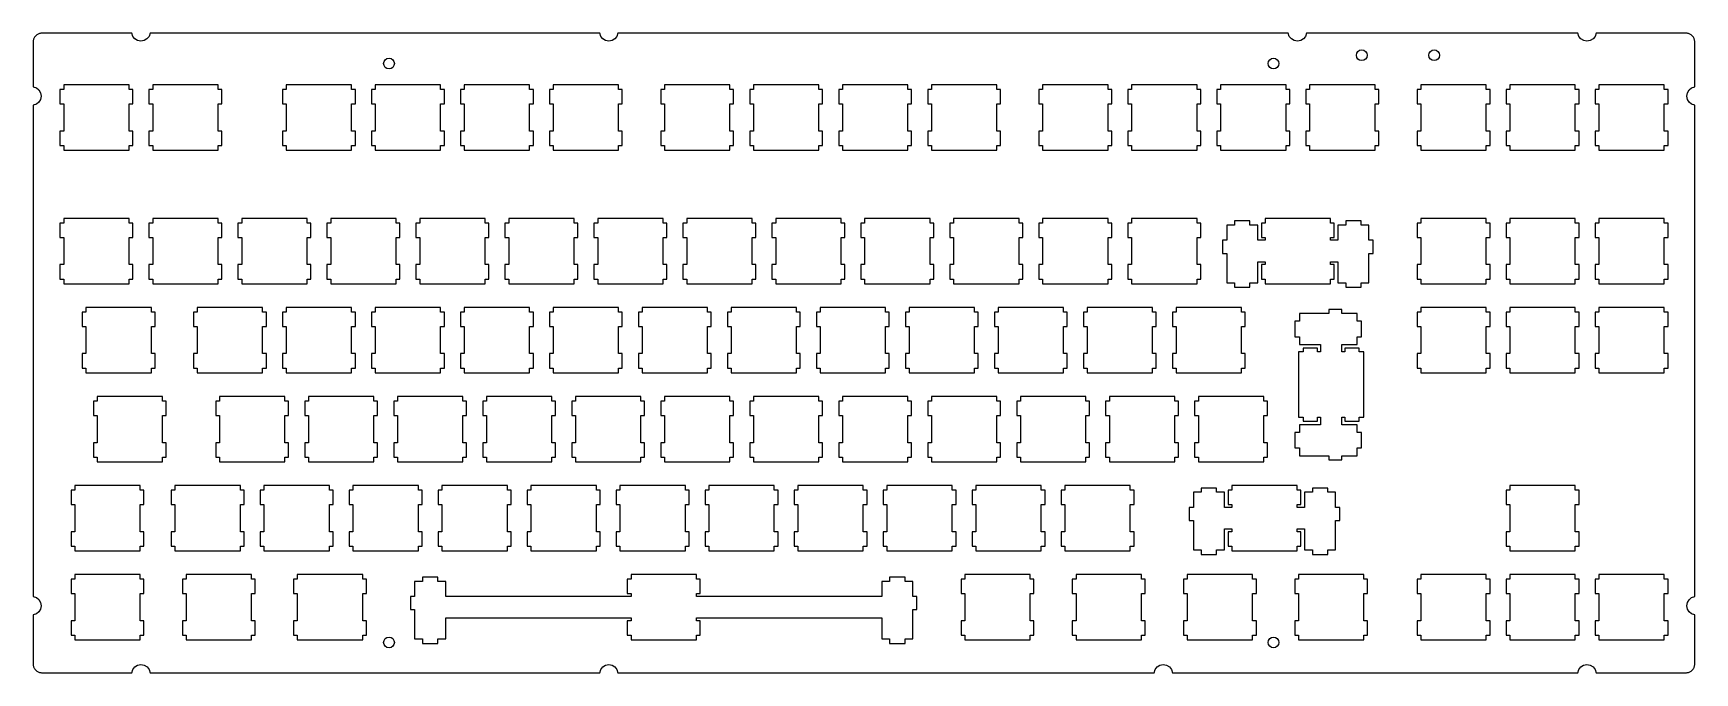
# Model space of a CAD drawing. Extents: x 0 to 356, y 0 to 137.
import ezdxf

# ---------------------------------------------------------------- set-up
doc = ezdxf.new("R2010")
doc.units = 0
doc.layers.get('0').update_dxf_attribs({"linetype": 'CONTINUOUS'})

msp = doc.modelspace()

# ---------------------------------------------------------------- linework, layer by layer
at = {"color": 0}
for p, q in [((0.04272, 135.305), (0.0248, 135.165)), ((0.0248, 135.165), (0.0248, 125.367)), ((0.07855, 135.447), (0.04272, 135.305)), ((0.113, 135.588), (0.07855, 135.447)), ((0.16674, 135.73), (0.113, 135.588)), ((0.23702, 135.853), (0.16674, 135.73)), ((0.3073, 135.985), (0.23702, 135.853)), ((0.3955, 136.099), (0.3073, 135.985)), ((0.49196, 136.215), (0.3955, 136.099)), ((0.5898, 136.32), (0.49196, 136.215)), ((0.70418, 136.417), (0.5898, 136.32)), ((0.8282, 136.514), (0.70418, 136.417)), ((0.95085, 136.594), (0.8282, 136.514)), ((1.08314, 136.664), (0.95085, 136.594)), ((1.22508, 136.717), (1.08314, 136.664)), ((1.36563, 136.77), (1.22508, 136.717)), ((1.51584, 136.805), (1.36563, 136.77)), ((1.66605, 136.841), (1.51584, 136.805)), ((1.81488, 136.858), (1.66605, 136.841)), ((21.1212, 136.858), (1.81488, 136.858)), ((21.3389, 136.185), (21.1212, 136.858)), ((21.7689, 135.642), (21.3389, 136.185)), ((22.3614, 135.279), (21.7689, 135.642)), ((23.0697, 135.147), (22.3614, 135.279)), ((23.7794, 135.279), (23.0697, 135.147)), ((24.3748, 135.642), (23.7794, 135.279)), ((24.8074, 136.185), (24.3748, 135.642)), ((25.0279, 136.858), (24.8074, 136.185)), ((121.292, 136.858), (25.0279, 136.858)), ((121.514, 136.187), (121.292, 136.858)), ((121.947, 135.649), (121.514, 136.187)), ((122.542, 135.287), (121.947, 135.649)), ((123.25, 135.157), (122.542, 135.287)), ((123.956, 135.287), (123.25, 135.157)), ((124.549, 135.649), (123.956, 135.287)), ((124.979, 136.187), (124.549, 135.649)), ((125.199, 136.858), (124.979, 136.187)), ((268.683, 136.858), (125.199, 136.858)), ((268.903, 136.189), (268.683, 136.858)), ((269.338, 135.653), (268.903, 136.189)), ((269.933, 135.296), (269.338, 135.653)), ((270.641, 135.165), (269.933, 135.296)), ((271.347, 135.296), (270.641, 135.165)), ((271.938, 135.653), (271.347, 135.296)), ((272.368, 136.189), (271.938, 135.653)), ((272.59, 136.858), (272.368, 136.189)), ((330.666, 136.858), (272.59, 136.858)), ((330.888, 136.19), (330.666, 136.858)), ((331.322, 135.653), (330.888, 136.19)), ((331.917, 135.296), (331.322, 135.653)), ((332.624, 135.165), (331.917, 135.296)), ((333.328, 135.296), (332.624, 135.165)), ((333.921, 135.653), (333.328, 135.296)), ((334.351, 136.19), (333.921, 135.653)), ((334.573, 136.858), (334.351, 136.19)), ((353.907, 136.858), (334.573, 136.858)), ((354.055, 136.841), (353.907, 136.858)), ((354.207, 136.805), (354.055, 136.841)), ((354.355, 136.77), (354.207, 136.805)), ((354.496, 136.717), (354.355, 136.77)), ((354.637, 136.664), (354.496, 136.717)), ((354.767, 136.594), (354.637, 136.664)), ((354.894, 136.514), (354.767, 136.594)), ((355.018, 136.417), (354.894, 136.514)), ((355.12, 136.32), (355.018, 136.417)), ((355.23, 136.215), (355.12, 136.32)), ((355.325, 136.099), (355.23, 136.215)), ((355.406, 135.985), (355.325, 136.099)), ((355.484, 135.853), (355.406, 135.985)), ((355.547, 135.73), (355.484, 135.853)), ((355.6, 135.588), (355.547, 135.73)), ((355.642, 135.447), (355.6, 135.588)), ((355.671, 135.305), (355.642, 135.447)), ((355.688, 135.165), (355.671, 135.305)), ((355.695, 135.024), (355.688, 135.165)), ((283.259, 132.148), (283.348, 132.596)), ((283.348, 131.702), (283.259, 132.148)), ((283.348, 132.596), (283.595, 132.963)), ((283.595, 131.337), (283.348, 131.702)), ((283.595, 132.963), (283.96, 133.21)), ((283.96, 133.21), (284.408, 133.299)), ((284.408, 133.299), (284.854, 133.21)), ((284.854, 133.21), (285.221, 132.963)), ((285.221, 132.963), (285.467, 132.596)), ((285.467, 131.702), (285.221, 131.337)), ((285.467, 132.596), (285.558, 132.148)), ((285.558, 132.148), (285.467, 131.702)), ((298.759, 132.148), (298.848, 132.596)), ((298.848, 131.702), (298.759, 132.148)), ((298.848, 132.596), (299.095, 132.963)), ((299.095, 131.337), (298.848, 131.702)), ((299.095, 132.963), (299.46, 133.21)), ((299.46, 133.21), (299.908, 133.299)), ((299.908, 133.299), (300.354, 133.21)), ((300.354, 133.21), (300.721, 132.963)), ((300.721, 132.963), (300.968, 132.596)), ((300.968, 131.702), (300.721, 131.337)), ((300.968, 132.596), (301.059, 132.148)), ((301.059, 132.148), (300.968, 131.702)), ((355.695, 125.367), (355.695, 135.024)), ((75.0355, 130.374), (75.1251, 130.821)), ((75.1251, 129.927), (75.0355, 130.374)), ((75.1251, 130.821), (75.3717, 131.188)), ((75.3717, 129.562), (75.1251, 129.927)), ((75.3717, 131.188), (75.7372, 131.434)), ((75.7372, 129.315), (75.3717, 129.562)), ((75.7372, 131.434), (76.1848, 131.524)), ((76.1848, 129.224), (75.7372, 129.315)), ((76.1848, 131.524), (76.6315, 131.434)), ((76.6315, 129.315), (76.1848, 129.224)), ((76.6315, 131.434), (76.998, 131.188)), ((76.998, 129.562), (76.6315, 129.315)), ((76.998, 131.188), (77.2446, 130.821)), ((77.2446, 129.927), (76.998, 129.562)), ((77.2446, 130.821), (77.3356, 130.374)), ((77.3356, 130.374), (77.2446, 129.927)), ((264.37, 130.372), (264.459, 130.82)), ((264.459, 129.926), (264.37, 130.372)), ((264.459, 130.82), (264.706, 131.185)), ((264.706, 129.559), (264.459, 129.926)), ((264.706, 131.185), (265.073, 131.432)), ((265.073, 129.312), (264.706, 129.559)), ((265.073, 131.432), (265.52, 131.521)), ((265.52, 129.221), (265.073, 129.312)), ((265.52, 131.521), (265.967, 131.432)), ((265.967, 129.312), (265.52, 129.221)), ((265.967, 131.432), (266.332, 131.185)), ((266.332, 129.559), (265.967, 129.312)), ((266.332, 131.185), (266.579, 130.82)), ((266.579, 129.926), (266.332, 129.559)), ((266.579, 130.82), (266.67, 130.372)), ((266.67, 130.372), (266.579, 129.926)), ((283.96, 131.09), (283.595, 131.337)), ((284.408, 130.999), (283.96, 131.09)), ((284.854, 131.09), (284.408, 130.999)), ((285.221, 131.337), (284.854, 131.09)), ((299.46, 131.09), (299.095, 131.337)), ((299.908, 130.999), (299.46, 131.09)), ((300.354, 131.09), (299.908, 130.999)), ((300.721, 131.337), (300.354, 131.09)), ((0.0248, 125.367), (0.70142, 125.149)), ((0.70142, 125.149), (1.24713, 124.718)), ((1.24713, 124.718), (1.61093, 124.121)), ((6.55256, 124.83), (5.75194, 124.83)), ((5.75194, 124.83), (5.75194, 121.729)), ((20.5521, 125.829), (6.55256, 125.829)), ((6.55256, 125.829), (6.55256, 124.83)), ((20.5521, 124.83), (20.5521, 125.829)), ((21.3527, 124.83), (20.5521, 124.83)), ((21.3527, 121.729), (21.3527, 124.83)), ((25.6026, 124.83), (24.8033, 124.83)), ((24.8033, 124.83), (24.8033, 121.729)), ((39.6021, 125.829), (25.6026, 125.829)), ((25.6026, 125.829), (25.6026, 124.83)), ((39.6021, 124.83), (39.6021, 125.829)), ((40.4026, 124.83), (39.6021, 124.83)), ((40.4026, 121.729), (40.4026, 124.83)), ((54.1775, 124.83), (53.3785, 124.83)), ((53.3785, 124.83), (53.3785, 121.729)), ((68.1771, 125.829), (54.1775, 125.829)), ((54.1775, 125.829), (54.1775, 124.83)), ((68.1771, 124.83), (68.1771, 125.829)), ((68.9776, 124.83), (68.1771, 124.83)), ((68.9776, 121.729), (68.9776, 124.83)), ((73.2275, 124.83), (72.4285, 124.83)), ((72.4285, 124.83), (72.4285, 121.729)), ((87.2271, 125.829), (73.2275, 125.829)), ((73.2275, 125.829), (73.2275, 124.83)), ((87.2271, 124.83), (87.2271, 125.829)), ((88.0276, 124.83), (87.2271, 124.83)), ((88.0276, 121.729), (88.0276, 124.83)), ((92.2775, 124.83), (91.4784, 124.83)), ((91.4784, 124.83), (91.4784, 121.729)), ((106.277, 125.829), (92.2775, 125.829)), ((92.2775, 125.829), (92.2775, 124.83)), ((106.277, 124.83), (106.277, 125.829)), ((107.078, 124.83), (106.277, 124.83)), ((107.078, 121.729), (107.078, 124.83)), ((111.327, 124.83), (110.527, 124.83)), ((110.527, 124.83), (110.527, 121.729)), ((125.327, 125.829), (111.327, 125.829)), ((111.327, 125.829), (111.327, 124.83)), ((125.327, 124.83), (125.327, 125.829)), ((126.128, 124.83), (125.327, 124.83)), ((126.128, 121.729), (126.128, 124.83)), ((135.14, 124.83), (134.34, 124.83)), ((134.34, 124.83), (134.34, 121.729)), ((149.14, 125.829), (135.14, 125.829)), ((135.14, 125.829), (135.14, 124.83)), ((149.14, 124.83), (149.14, 125.829)), ((149.94, 124.83), (149.14, 124.83)), ((149.94, 121.729), (149.94, 124.83)), ((154.19, 124.83), (153.39, 124.83)), ((153.39, 124.83), (153.39, 121.729)), ((168.19, 125.829), (154.19, 125.829)), ((154.19, 125.829), (154.19, 124.83)), ((168.19, 124.83), (168.19, 125.829)), ((168.99, 124.83), (168.19, 124.83)), ((168.99, 121.729), (168.99, 124.83)), ((173.24, 124.83), (172.44, 124.83)), ((172.44, 124.83), (172.44, 121.729)), ((187.24, 125.829), (173.24, 125.829)), ((173.24, 125.829), (173.24, 124.83)), ((187.24, 124.83), (187.24, 125.829)), ((188.04, 124.83), (187.24, 124.83)), ((188.04, 121.729), (188.04, 124.83)), ((192.29, 124.83), (191.49, 124.83)), ((191.49, 124.83), (191.49, 121.729)), ((206.29, 125.829), (192.29, 125.829)), ((192.29, 125.829), (192.29, 124.83)), ((206.29, 124.83), (206.29, 125.829)), ((207.09, 124.83), (206.29, 124.83)), ((207.09, 121.729), (207.09, 124.83)), ((216.102, 124.83), (215.302, 124.83)), ((215.302, 124.83), (215.302, 121.729)), ((230.102, 125.829), (216.102, 125.829)), ((216.102, 125.829), (216.102, 124.83)), ((230.102, 124.83), (230.102, 125.829)), ((230.903, 124.83), (230.102, 124.83)), ((230.903, 121.729), (230.903, 124.83)), ((235.152, 124.83), (234.352, 124.83)), ((234.352, 124.83), (234.352, 121.729)), ((249.152, 125.829), (235.152, 125.829)), ((235.152, 125.829), (235.152, 124.83)), ((249.152, 124.83), (249.152, 125.829)), ((249.953, 124.83), (249.152, 124.83)), ((249.953, 121.729), (249.953, 124.83)), ((254.202, 124.83), (253.402, 124.83)), ((253.402, 124.83), (253.402, 121.729)), ((268.202, 125.829), (254.202, 125.829)), ((254.202, 125.829), (254.202, 124.83)), ((268.202, 124.83), (268.202, 125.829)), ((269.003, 124.83), (268.202, 124.83)), ((269.003, 121.729), (269.003, 124.83)), ((273.252, 124.83), (272.452, 124.83)), ((272.452, 124.83), (272.452, 121.729)), ((287.252, 125.829), (273.252, 125.829)), ((273.252, 125.829), (273.252, 124.83)), ((287.252, 124.83), (287.252, 125.829)), ((288.053, 124.83), (287.252, 124.83)), ((288.053, 121.729), (288.053, 124.83)), ((297.065, 124.83), (296.265, 124.83)), ((296.265, 124.83), (296.265, 121.729)), ((311.065, 125.829), (297.065, 125.829)), ((297.065, 125.829), (297.065, 124.83)), ((311.065, 124.83), (311.065, 125.829)), ((311.865, 124.83), (311.065, 124.83)), ((311.865, 121.729), (311.865, 124.83)), ((316.115, 124.83), (315.315, 124.83)), ((315.315, 124.83), (315.315, 121.729)), ((330.115, 125.829), (316.115, 125.829)), ((316.115, 125.829), (316.115, 124.83)), ((330.115, 124.83), (330.115, 125.829)), ((330.915, 124.83), (330.115, 124.83)), ((330.915, 121.729), (330.915, 124.83)), ((335.165, 124.83), (334.365, 124.83)), ((334.365, 124.83), (334.365, 121.729)), ((349.165, 125.829), (335.165, 125.829)), ((335.165, 125.829), (335.165, 124.83)), ((349.165, 124.83), (349.165, 125.829)), ((349.965, 124.83), (349.165, 124.83)), ((349.965, 121.729), (349.965, 124.83)), ((354.108, 124.121), (354.471, 124.718)), ((354.471, 124.718), (355.018, 125.149)), ((355.018, 125.149), (355.695, 125.367)), ((0.70142, 121.677), (0.0248, 121.459)), ((0.0248, 121.459), (0.0248, 16.3146)), ((1.24713, 122.105), (0.70142, 121.677)), ((1.61093, 122.699), (1.24713, 122.105)), ((1.61093, 124.121), (1.7446, 123.409)), ((1.7446, 123.409), (1.61093, 122.699)), ((5.75194, 121.729), (6.55256, 121.729)), ((6.55256, 121.729), (6.55256, 115.93)), ((20.5521, 115.93), (20.5521, 121.729)), ((20.5521, 121.729), (21.3527, 121.729)), ((24.8033, 121.729), (25.6026, 121.729)), ((25.6026, 121.729), (25.6026, 115.93)), ((39.6021, 115.93), (39.6021, 121.729)), ((39.6021, 121.729), (40.4026, 121.729)), ((53.3785, 121.729), (54.1775, 121.729)), ((54.1775, 121.729), (54.1775, 115.93)), ((68.1771, 115.93), (68.1771, 121.729)), ((68.1771, 121.729), (68.9776, 121.729)), ((72.4285, 121.729), (73.2275, 121.729)), ((73.2275, 121.729), (73.2275, 115.93)), ((87.2271, 115.93), (87.2271, 121.729)), ((87.2271, 121.729), (88.0276, 121.729)), ((91.4784, 121.729), (92.2775, 121.729)), ((92.2775, 121.729), (92.2775, 115.93)), ((106.277, 115.93), (106.277, 121.729)), ((106.277, 121.729), (107.078, 121.729)), ((110.527, 121.729), (111.327, 121.729)), ((111.327, 121.729), (111.327, 115.93)), ((125.327, 115.93), (125.327, 121.729)), ((125.327, 121.729), (126.128, 121.729)), ((134.34, 121.729), (135.14, 121.729)), ((135.14, 121.729), (135.14, 115.93)), ((149.14, 115.93), (149.14, 121.729)), ((149.14, 121.729), (149.94, 121.729)), ((153.39, 121.729), (154.19, 121.729)), ((154.19, 121.729), (154.19, 115.93)), ((168.19, 115.93), (168.19, 121.729)), ((168.19, 121.729), (168.99, 121.729)), ((172.44, 121.729), (173.24, 121.729)), ((173.24, 121.729), (173.24, 115.93)), ((187.24, 115.93), (187.24, 121.729)), ((187.24, 121.729), (188.04, 121.729)), ((191.49, 121.729), (192.29, 121.729)), ((192.29, 121.729), (192.29, 115.93)), ((206.29, 115.93), (206.29, 121.729)), ((206.29, 121.729), (207.09, 121.729)), ((215.302, 121.729), (216.102, 121.729)), ((216.102, 121.729), (216.102, 115.93)), ((230.102, 115.93), (230.102, 121.729)), ((230.102, 121.729), (230.903, 121.729)), ((234.352, 121.729), (235.152, 121.729)), ((235.152, 121.729), (235.152, 115.93)), ((249.152, 115.93), (249.152, 121.729)), ((249.152, 121.729), (249.953, 121.729)), ((253.402, 121.729), (254.202, 121.729)), ((254.202, 121.729), (254.202, 115.93)), ((268.202, 115.93), (268.202, 121.729)), ((268.202, 121.729), (269.003, 121.729)), ((272.452, 121.729), (273.252, 121.729)), ((273.252, 121.729), (273.252, 115.93)), ((287.252, 115.93), (287.252, 121.729)), ((287.252, 121.729), (288.053, 121.729)), ((296.265, 121.729), (297.065, 121.729)), ((297.065, 121.729), (297.065, 115.93)), ((311.065, 115.93), (311.065, 121.729)), ((311.065, 121.729), (311.865, 121.729)), ((315.315, 121.729), (316.115, 121.729)), ((316.115, 121.729), (316.115, 115.93)), ((330.115, 115.93), (330.115, 121.729)), ((330.115, 121.729), (330.915, 121.729)), ((334.365, 121.729), (335.165, 121.729)), ((335.165, 121.729), (335.165, 115.93)), ((349.165, 115.93), (349.165, 121.729)), ((349.165, 121.729), (349.965, 121.729)), ((353.974, 123.409), (354.108, 124.121)), ((354.108, 122.699), (353.974, 123.409)), ((354.471, 122.105), (354.108, 122.699)), ((355.018, 121.677), (354.471, 122.105)), ((355.695, 121.459), (355.018, 121.677)), ((355.695, 16.3146), (355.695, 121.459)), ((6.55256, 115.93), (5.75194, 115.93)), ((5.75194, 115.93), (5.75194, 112.83)), ((21.3527, 115.93), (20.5521, 115.93)), ((21.3527, 112.83), (21.3527, 115.93)), ((25.6026, 115.93), (24.8033, 115.93)), ((24.8033, 115.93), (24.8033, 112.83)), ((40.4026, 115.93), (39.6021, 115.93)), ((40.4026, 112.83), (40.4026, 115.93)), ((54.1775, 115.93), (53.3785, 115.93)), ((53.3785, 115.93), (53.3785, 112.83)), ((68.9776, 115.93), (68.1771, 115.93)), ((68.9776, 112.83), (68.9776, 115.93)), ((73.2275, 115.93), (72.4285, 115.93)), ((72.4285, 115.93), (72.4285, 112.83)), ((88.0276, 115.93), (87.2271, 115.93)), ((88.0276, 112.83), (88.0276, 115.93)), ((92.2775, 115.93), (91.4784, 115.93)), ((91.4784, 115.93), (91.4784, 112.83)), ((107.078, 115.93), (106.277, 115.93)), ((107.078, 112.83), (107.078, 115.93)), ((111.327, 115.93), (110.527, 115.93)), ((110.527, 115.93), (110.527, 112.83)), ((126.128, 115.93), (125.327, 115.93)), ((126.128, 112.83), (126.128, 115.93)), ((135.14, 115.93), (134.34, 115.93)), ((134.34, 115.93), (134.34, 112.83)), ((149.94, 115.93), (149.14, 115.93)), ((149.94, 112.83), (149.94, 115.93)), ((154.19, 115.93), (153.39, 115.93)), ((153.39, 115.93), (153.39, 112.83)), ((168.99, 115.93), (168.19, 115.93)), ((168.99, 112.83), (168.99, 115.93)), ((173.24, 115.93), (172.44, 115.93)), ((172.44, 115.93), (172.44, 112.83)), ((188.04, 115.93), (187.24, 115.93)), ((188.04, 112.83), (188.04, 115.93)), ((192.29, 115.93), (191.49, 115.93)), ((191.49, 115.93), (191.49, 112.83)), ((207.09, 115.93), (206.29, 115.93)), ((207.09, 112.83), (207.09, 115.93)), ((216.102, 115.93), (215.302, 115.93)), ((215.302, 115.93), (215.302, 112.83)), ((230.903, 115.93), (230.102, 115.93)), ((230.903, 112.83), (230.903, 115.93)), ((235.152, 115.93), (234.352, 115.93)), ((234.352, 115.93), (234.352, 112.83)), ((249.953, 115.93), (249.152, 115.93)), ((249.953, 112.83), (249.953, 115.93)), ((254.202, 115.93), (253.402, 115.93)), ((253.402, 115.93), (253.402, 112.83)), ((269.003, 115.93), (268.202, 115.93)), ((269.003, 112.83), (269.003, 115.93)), ((273.252, 115.93), (272.452, 115.93)), ((272.452, 115.93), (272.452, 112.83)), ((288.053, 115.93), (287.252, 115.93)), ((288.053, 112.83), (288.053, 115.93)), ((297.065, 115.93), (296.265, 115.93)), ((296.265, 115.93), (296.265, 112.83)), ((311.865, 115.93), (311.065, 115.93)), ((311.865, 112.83), (311.865, 115.93)), ((316.115, 115.93), (315.315, 115.93)), ((315.315, 115.93), (315.315, 112.83)), ((330.915, 115.93), (330.115, 115.93)), ((330.915, 112.83), (330.915, 115.93)), ((335.165, 115.93), (334.365, 115.93)), ((334.365, 115.93), (334.365, 112.83)), ((349.965, 115.93), (349.165, 115.93)), ((349.965, 112.83), (349.965, 115.93)), ((5.75194, 112.83), (6.55256, 112.83)), ((6.55256, 112.83), (6.55256, 111.829)), ((6.55256, 111.829), (20.5521, 111.829)), ((20.5521, 112.83), (21.3527, 112.83)), ((20.5521, 111.829), (20.5521, 112.83)), ((24.8033, 112.83), (25.6026, 112.83)), ((25.6026, 112.83), (25.6026, 111.829)), ((25.6026, 111.829), (39.6021, 111.829)), ((39.6021, 112.83), (40.4026, 112.83)), ((39.6021, 111.829), (39.6021, 112.83)), ((53.3785, 112.83), (54.1775, 112.83)), ((54.1775, 112.83), (54.1775, 111.829)), ((54.1775, 111.829), (68.1771, 111.829)), ((68.1771, 112.83), (68.9776, 112.83)), ((68.1771, 111.829), (68.1771, 112.83)), ((72.4285, 112.83), (73.2275, 112.83)), ((73.2275, 112.83), (73.2275, 111.829)), ((73.2275, 111.829), (87.2271, 111.829)), ((87.2271, 112.83), (88.0276, 112.83)), ((87.2271, 111.829), (87.2271, 112.83)), ((91.4784, 112.83), (92.2775, 112.83)), ((92.2775, 112.83), (92.2775, 111.829)), ((92.2775, 111.829), (106.277, 111.829)), ((106.277, 112.83), (107.078, 112.83)), ((106.277, 111.829), (106.277, 112.83)), ((110.527, 112.83), (111.327, 112.83)), ((111.327, 112.83), (111.327, 111.829)), ((111.327, 111.829), (125.327, 111.829)), ((125.327, 112.83), (126.128, 112.83)), ((125.327, 111.829), (125.327, 112.83)), ((134.34, 112.83), (135.14, 112.83)), ((135.14, 112.83), (135.14, 111.829)), ((135.14, 111.829), (149.14, 111.829)), ((149.14, 112.83), (149.94, 112.83)), ((149.14, 111.829), (149.14, 112.83)), ((153.39, 112.83), (154.19, 112.83)), ((154.19, 112.83), (154.19, 111.829)), ((154.19, 111.829), (168.19, 111.829)), ((168.19, 112.83), (168.99, 112.83)), ((168.19, 111.829), (168.19, 112.83)), ((172.44, 112.83), (173.24, 112.83)), ((173.24, 112.83), (173.24, 111.829)), ((173.24, 111.829), (187.24, 111.829)), ((187.24, 112.83), (188.04, 112.83)), ((187.24, 111.829), (187.24, 112.83)), ((191.49, 112.83), (192.29, 112.83)), ((192.29, 112.83), (192.29, 111.829)), ((192.29, 111.829), (206.29, 111.829)), ((206.29, 112.83), (207.09, 112.83)), ((206.29, 111.829), (206.29, 112.83)), ((215.302, 112.83), (216.102, 112.83)), ((216.102, 112.83), (216.102, 111.829)), ((216.102, 111.829), (230.102, 111.829)), ((230.102, 112.83), (230.903, 112.83)), ((230.102, 111.829), (230.102, 112.83)), ((234.352, 112.83), (235.152, 112.83)), ((235.152, 112.83), (235.152, 111.829)), ((235.152, 111.829), (249.152, 111.829)), ((249.152, 112.83), (249.953, 112.83)), ((249.152, 111.829), (249.152, 112.83)), ((253.402, 112.83), (254.202, 112.83)), ((254.202, 112.83), (254.202, 111.829)), ((254.202, 111.829), (268.202, 111.829)), ((268.202, 112.83), (269.003, 112.83)), ((268.202, 111.829), (268.202, 112.83)), ((272.452, 112.83), (273.252, 112.83)), ((273.252, 112.83), (273.252, 111.829)), ((273.252, 111.829), (287.252, 111.829)), ((287.252, 112.83), (288.053, 112.83)), ((287.252, 111.829), (287.252, 112.83)), ((296.265, 112.83), (297.065, 112.83)), ((297.065, 112.83), (297.065, 111.829)), ((297.065, 111.829), (311.065, 111.829)), ((311.065, 112.83), (311.865, 112.83)), ((311.065, 111.829), (311.065, 112.83)), ((315.315, 112.83), (316.115, 112.83)), ((316.115, 112.83), (316.115, 111.829)), ((316.115, 111.829), (330.115, 111.829)), ((330.115, 112.83), (330.915, 112.83)), ((330.115, 111.829), (330.115, 112.83)), ((334.365, 112.83), (335.165, 112.83)), ((335.165, 112.83), (335.165, 111.829)), ((335.165, 111.829), (349.165, 111.829)), ((349.165, 112.83), (349.965, 112.83)), ((349.165, 111.829), (349.165, 112.83)), ((6.55256, 96.2547), (5.75194, 96.2547)), ((5.75194, 96.2547), (5.75194, 93.1541)), ((20.5521, 97.2538), (6.55256, 97.2538)), ((6.55256, 97.2538), (6.55256, 96.2547)), ((20.5521, 96.2547), (20.5521, 97.2538)), ((21.3527, 96.2547), (20.5521, 96.2547)), ((21.3527, 93.1541), (21.3527, 96.2547)), ((25.6026, 96.2547), (24.8033, 96.2547)), ((24.8033, 96.2547), (24.8033, 93.1541)), ((39.6021, 97.2538), (25.6026, 97.2538)), ((25.6026, 97.2538), (25.6026, 96.2547)), ((39.6021, 96.2547), (39.6021, 97.2538)), ((40.4026, 96.2547), (39.6021, 96.2547)), ((40.4026, 93.1541), (40.4026, 96.2547)), ((44.6525, 96.2547), (43.8535, 96.2547)), ((43.8535, 96.2547), (43.8535, 93.1541)), ((58.6521, 97.2538), (44.6525, 97.2538)), ((44.6525, 97.2538), (44.6525, 96.2547)), ((58.6521, 96.2547), (58.6521, 97.2538)), ((59.4526, 96.2547), (58.6521, 96.2547)), ((59.4526, 93.1541), (59.4526, 96.2547)), ((63.7025, 96.2547), (62.9035, 96.2547)), ((62.9035, 96.2547), (62.9035, 93.1541)), ((77.7021, 97.2538), (63.7025, 97.2538)), ((63.7025, 97.2538), (63.7025, 96.2547)), ((77.7021, 96.2547), (77.7021, 97.2538)), ((78.5026, 96.2547), (77.7021, 96.2547)), ((78.5026, 93.1541), (78.5026, 96.2547)), ((82.7525, 96.2547), (81.9535, 96.2547)), ((81.9535, 96.2547), (81.9535, 93.1541)), ((96.7521, 97.2538), (82.7525, 97.2538)), ((82.7525, 97.2538), (82.7525, 96.2547)), ((96.7521, 96.2547), (96.7521, 97.2538)), ((97.5512, 96.2547), (96.7521, 96.2547)), ((97.5512, 93.1541), (97.5512, 96.2547)), ((101.801, 96.2547), (101.002, 96.2547)), ((101.002, 96.2547), (101.002, 93.1541)), ((115.802, 97.2538), (101.801, 97.2538)), ((101.801, 97.2538), (101.801, 96.2547)), ((115.802, 96.2547), (115.802, 97.2538)), ((116.601, 96.2547), (115.802, 96.2547)), ((116.601, 93.1541), (116.601, 96.2547)), ((120.851, 96.2547), (120.052, 96.2547)), ((120.052, 96.2547), (120.052, 93.1541)), ((134.852, 97.2538), (120.851, 97.2538)), ((120.851, 97.2538), (120.851, 96.2547)), ((134.852, 96.2547), (134.852, 97.2538)), ((135.653, 96.2547), (134.852, 96.2547)), ((135.653, 93.1541), (135.653, 96.2547)), ((139.902, 96.2547), (139.102, 96.2547)), ((139.102, 96.2547), (139.102, 93.1541)), ((153.902, 97.2538), (139.902, 97.2538)), ((139.902, 97.2538), (139.902, 96.2547)), ((153.902, 96.2547), (153.902, 97.2538)), ((154.703, 96.2547), (153.902, 96.2547)), ((154.703, 93.1541), (154.703, 96.2547)), ((158.952, 96.2547), (158.152, 96.2547)), ((158.152, 96.2547), (158.152, 93.1541)), ((172.952, 97.2538), (158.952, 97.2538)), ((158.952, 97.2538), (158.952, 96.2547)), ((172.952, 96.2547), (172.952, 97.2538)), ((173.753, 96.2547), (172.952, 96.2547)), ((173.753, 93.1541), (173.753, 96.2547)), ((178.002, 96.2547), (177.202, 96.2547)), ((177.202, 96.2547), (177.202, 93.1541)), ((192.002, 97.2538), (178.002, 97.2538)), ((178.002, 97.2538), (178.002, 96.2547)), ((192.002, 96.2547), (192.002, 97.2538)), ((192.803, 96.2547), (192.002, 96.2547)), ((192.803, 93.1541), (192.803, 96.2547)), ((197.052, 96.2547), (196.252, 96.2547)), ((196.252, 96.2547), (196.252, 93.1541)), ((211.052, 97.2538), (197.052, 97.2538)), ((197.052, 97.2538), (197.052, 96.2547)), ((211.052, 96.2547), (211.052, 97.2538)), ((211.853, 96.2547), (211.052, 96.2547)), ((211.853, 93.1541), (211.853, 96.2547)), ((216.102, 96.2547), (215.302, 96.2547)), ((215.302, 96.2547), (215.302, 93.1541)), ((230.102, 97.2538), (216.102, 97.2538)), ((216.102, 97.2538), (216.102, 96.2547)), ((230.102, 96.2547), (230.102, 97.2538)), ((230.903, 96.2547), (230.102, 96.2547)), ((230.903, 93.1541), (230.903, 96.2547)), ((235.152, 96.2547), (234.352, 96.2547)), ((234.352, 96.2547), (234.352, 93.1541)), ((249.152, 97.2538), (235.152, 97.2538)), ((235.152, 97.2538), (235.152, 96.2547)), ((249.152, 96.2547), (249.152, 97.2538)), ((249.953, 96.2547), (249.152, 96.2547)), ((249.953, 93.1541), (249.953, 96.2547)), ((260.478, 96.7038), (257.178, 96.7038)), ((257.178, 96.7038), (257.178, 95.7848)), ((260.478, 95.7848), (260.478, 96.7038)), ((263.727, 96.2547), (262.927, 96.2547)), ((262.927, 96.2547), (262.927, 93.1541)), ((277.727, 97.2538), (263.727, 97.2538)), ((263.727, 97.2538), (263.727, 96.2547)), ((277.727, 96.2547), (277.727, 97.2538)), ((278.528, 96.2547), (277.727, 96.2547)), ((278.528, 93.1541), (278.528, 96.2547)), ((284.278, 96.7038), (280.978, 96.7038)), ((280.978, 96.7038), (280.978, 95.7848)), ((284.278, 95.7848), (284.278, 96.7038)), ((297.065, 96.2547), (296.265, 96.2547)), ((296.265, 96.2547), (296.265, 93.1541)), ((311.065, 97.2538), (297.065, 97.2538)), ((297.065, 97.2538), (297.065, 96.2547)), ((311.065, 96.2547), (311.065, 97.2538)), ((311.865, 96.2547), (311.065, 96.2547)), ((311.865, 93.1541), (311.865, 96.2547)), ((316.115, 96.2547), (315.315, 96.2547)), ((315.315, 96.2547), (315.315, 93.1541)), ((330.115, 97.2538), (316.115, 97.2538)), ((316.115, 97.2538), (316.115, 96.2547)), ((330.115, 96.2547), (330.115, 97.2538)), ((330.915, 96.2547), (330.115, 96.2547)), ((330.915, 93.1541), (330.915, 96.2547)), ((335.165, 96.2547), (334.365, 96.2547)), ((334.365, 96.2547), (334.365, 93.1541)), ((349.165, 97.2538), (335.165, 97.2538)), ((335.165, 97.2538), (335.165, 96.2547)), ((349.165, 96.2547), (349.165, 97.2538)), ((349.965, 96.2547), (349.165, 96.2547)), ((349.965, 93.1541), (349.965, 96.2547)), ((5.75194, 93.1541), (6.55256, 93.1541)), ((6.55256, 93.1541), (6.55256, 87.3538)), ((20.5521, 87.3538), (20.5521, 93.1541)), ((20.5521, 93.1541), (21.3527, 93.1541)), ((24.8033, 93.1541), (25.6026, 93.1541)), ((25.6026, 93.1541), (25.6026, 87.3538)), ((39.6021, 87.3538), (39.6021, 93.1541)), ((39.6021, 93.1541), (40.4026, 93.1541)), ((43.8535, 93.1541), (44.6525, 93.1541)), ((44.6525, 93.1541), (44.6525, 87.3538)), ((58.6521, 87.3538), (58.6521, 93.1541)), ((58.6521, 93.1541), (59.4526, 93.1541)), ((62.9035, 93.1541), (63.7025, 93.1541)), ((63.7025, 93.1541), (63.7025, 87.3538)), ((77.7021, 87.3538), (77.7021, 93.1541)), ((77.7021, 93.1541), (78.5026, 93.1541)), ((81.9535, 93.1541), (82.7525, 93.1541)), ((82.7525, 93.1541), (82.7525, 87.3538)), ((96.7521, 87.3538), (96.7521, 93.1541)), ((96.7521, 93.1541), (97.5512, 93.1541)), ((101.002, 93.1541), (101.801, 93.1541)), ((101.801, 93.1541), (101.801, 87.3538)), ((115.802, 87.3538), (115.802, 93.1541)), ((115.802, 93.1541), (116.601, 93.1541)), ((120.052, 93.1541), (120.851, 93.1541)), ((120.851, 93.1541), (120.851, 87.3538)), ((134.852, 87.3538), (134.852, 93.1541)), ((134.852, 93.1541), (135.653, 93.1541)), ((139.102, 93.1541), (139.902, 93.1541)), ((139.902, 93.1541), (139.902, 87.3538)), ((153.902, 87.3538), (153.902, 93.1541)), ((153.902, 93.1541), (154.703, 93.1541)), ((158.152, 93.1541), (158.952, 93.1541)), ((158.952, 93.1541), (158.952, 87.3538)), ((172.952, 87.3538), (172.952, 93.1541)), ((172.952, 93.1541), (173.753, 93.1541)), ((177.202, 93.1541), (178.002, 93.1541)), ((178.002, 93.1541), (178.002, 87.3538)), ((192.002, 87.3538), (192.002, 93.1541)), ((192.002, 93.1541), (192.803, 93.1541)), ((196.252, 93.1541), (197.052, 93.1541)), ((197.052, 93.1541), (197.052, 87.3538)), ((211.052, 87.3538), (211.052, 93.1541)), ((211.052, 93.1541), (211.853, 93.1541)), ((215.302, 93.1541), (216.102, 93.1541)), ((216.102, 93.1541), (216.102, 87.3538)), ((230.102, 87.3538), (230.102, 93.1541)), ((230.102, 93.1541), (230.903, 93.1541)), ((234.352, 93.1541), (235.152, 93.1541)), ((235.152, 93.1541), (235.152, 87.3538)), ((249.152, 87.3538), (249.152, 93.1541)), ((249.152, 93.1541), (249.953, 93.1541)), ((255.502, 92.5544), (254.627, 92.5544)), ((254.627, 92.5544), (254.627, 89.7544)), ((257.178, 95.7848), (255.502, 95.7848)), ((255.502, 95.7848), (255.502, 92.5544)), ((262.152, 95.7848), (260.478, 95.7848)), ((262.152, 92.5544), (262.152, 95.7848)), ((263.727, 92.5544), (262.152, 92.5544)), ((262.927, 93.1541), (263.727, 93.1541)), ((263.727, 93.1541), (263.727, 92.5544)), ((277.727, 92.5544), (277.727, 93.1541)), ((277.727, 93.1541), (278.528, 93.1541)), ((279.302, 92.5544), (277.727, 92.5544)), ((280.978, 95.7848), (279.302, 95.7848)), ((279.302, 95.7848), (279.302, 92.5544)), ((285.952, 95.7848), (284.278, 95.7848)), ((285.952, 92.5544), (285.952, 95.7848)), ((286.828, 92.5544), (285.952, 92.5544)), ((286.828, 89.7544), (286.828, 92.5544)), ((296.265, 93.1541), (297.065, 93.1541)), ((297.065, 93.1541), (297.065, 87.3538)), ((311.065, 87.3538), (311.065, 93.1541)), ((311.065, 93.1541), (311.865, 93.1541)), ((315.315, 93.1541), (316.115, 93.1541)), ((316.115, 93.1541), (316.115, 87.3538)), ((330.115, 87.3538), (330.115, 93.1541)), ((330.115, 93.1541), (330.915, 93.1541)), ((334.365, 93.1541), (335.165, 93.1541)), ((335.165, 93.1541), (335.165, 87.3538)), ((349.165, 87.3538), (349.165, 93.1541)), ((349.165, 93.1541), (349.965, 93.1541)), ((254.627, 89.7544), (255.502, 89.7544)), ((255.502, 89.7544), (255.502, 83.4842)), ((285.952, 83.4842), (285.952, 89.7544)), ((285.952, 89.7544), (286.828, 89.7544)), ((6.55256, 87.3538), (5.75194, 87.3538)), ((5.75194, 87.3538), (5.75194, 84.2546)), ((21.3527, 87.3538), (20.5521, 87.3538)), ((21.3527, 84.2546), (21.3527, 87.3538)), ((25.6026, 87.3538), (24.8033, 87.3538)), ((24.8033, 87.3538), (24.8033, 84.2546)), ((40.4026, 87.3538), (39.6021, 87.3538)), ((40.4026, 84.2546), (40.4026, 87.3538)), ((44.6525, 87.3538), (43.8535, 87.3538)), ((43.8535, 87.3538), (43.8535, 84.2546)), ((59.4526, 87.3538), (58.6521, 87.3538)), ((59.4526, 84.2546), (59.4526, 87.3538)), ((63.7025, 87.3538), (62.9035, 87.3538)), ((62.9035, 87.3538), (62.9035, 84.2546)), ((78.5026, 87.3538), (77.7021, 87.3538)), ((78.5026, 84.2546), (78.5026, 87.3538)), ((82.7525, 87.3538), (81.9535, 87.3538)), ((81.9535, 87.3538), (81.9535, 84.2546)), ((97.5512, 87.3538), (96.7521, 87.3538)), ((97.5512, 84.2546), (97.5512, 87.3538)), ((101.801, 87.3538), (101.002, 87.3538)), ((101.002, 87.3538), (101.002, 84.2546)), ((116.601, 87.3538), (115.802, 87.3538)), ((116.601, 84.2546), (116.601, 87.3538)), ((120.851, 87.3538), (120.052, 87.3538)), ((120.052, 87.3538), (120.052, 84.2546)), ((135.653, 87.3538), (134.852, 87.3538)), ((135.653, 84.2546), (135.653, 87.3538)), ((139.902, 87.3538), (139.102, 87.3538)), ((139.102, 87.3538), (139.102, 84.2546)), ((154.703, 87.3538), (153.902, 87.3538)), ((154.703, 84.2546), (154.703, 87.3538)), ((158.952, 87.3538), (158.152, 87.3538)), ((158.152, 87.3538), (158.152, 84.2546)), ((173.753, 87.3538), (172.952, 87.3538)), ((173.753, 84.2546), (173.753, 87.3538)), ((178.002, 87.3538), (177.202, 87.3538)), ((177.202, 87.3538), (177.202, 84.2546)), ((192.803, 87.3538), (192.002, 87.3538)), ((192.803, 84.2546), (192.803, 87.3538)), ((197.052, 87.3538), (196.252, 87.3538)), ((196.252, 87.3538), (196.252, 84.2546)), ((211.853, 87.3538), (211.052, 87.3538)), ((211.853, 84.2546), (211.853, 87.3538)), ((216.102, 87.3538), (215.302, 87.3538)), ((215.302, 87.3538), (215.302, 84.2546)), ((230.903, 87.3538), (230.102, 87.3538)), ((230.903, 84.2546), (230.903, 87.3538)), ((235.152, 87.3538), (234.352, 87.3538)), ((234.352, 87.3538), (234.352, 84.2546)), ((249.953, 87.3538), (249.152, 87.3538)), ((249.953, 84.2546), (249.953, 87.3538)), ((262.152, 83.4842), (262.152, 87.9546)), ((262.152, 87.9546), (263.727, 87.9546)), ((263.727, 87.3538), (262.927, 87.3538)), ((262.927, 87.3538), (262.927, 84.2546)), ((263.727, 87.9546), (263.727, 87.3538)), ((277.727, 87.3538), (277.727, 87.9546)), ((277.727, 87.9546), (279.302, 87.9546)), ((278.528, 87.3538), (277.727, 87.3538)), ((278.528, 84.2546), (278.528, 87.3538)), ((279.302, 87.9546), (279.302, 83.4842)), ((297.065, 87.3538), (296.265, 87.3538)), ((296.265, 87.3538), (296.265, 84.2546)), ((311.865, 87.3538), (311.065, 87.3538)), ((311.865, 84.2546), (311.865, 87.3538)), ((316.115, 87.3538), (315.315, 87.3538)), ((315.315, 87.3538), (315.315, 84.2546)), ((330.915, 87.3538), (330.115, 87.3538)), ((330.915, 84.2546), (330.915, 87.3538)), ((335.165, 87.3538), (334.365, 87.3538)), ((334.365, 87.3538), (334.365, 84.2546)), ((349.965, 87.3538), (349.165, 87.3538)), ((349.965, 84.2546), (349.965, 87.3538)), ((5.75194, 84.2546), (6.55256, 84.2546)), ((6.55256, 84.2546), (6.55256, 83.2556)), ((6.55256, 83.2556), (20.5521, 83.2556)), ((20.5521, 84.2546), (21.3527, 84.2546)), ((20.5521, 83.2556), (20.5521, 84.2546)), ((24.8033, 84.2546), (25.6026, 84.2546)), ((25.6026, 84.2546), (25.6026, 83.2556)), ((25.6026, 83.2556), (39.6021, 83.2556)), ((39.6021, 84.2546), (40.4026, 84.2546)), ((39.6021, 83.2556), (39.6021, 84.2546)), ((43.8535, 84.2546), (44.6525, 84.2546)), ((44.6525, 84.2546), (44.6525, 83.2556)), ((44.6525, 83.2556), (58.6521, 83.2556)), ((58.6521, 84.2546), (59.4526, 84.2546)), ((58.6521, 83.2556), (58.6521, 84.2546)), ((62.9035, 84.2546), (63.7025, 84.2546)), ((63.7025, 84.2546), (63.7025, 83.2556)), ((63.7025, 83.2556), (77.7021, 83.2556)), ((77.7021, 84.2546), (78.5026, 84.2546)), ((77.7021, 83.2556), (77.7021, 84.2546)), ((81.9535, 84.2546), (82.7525, 84.2546)), ((82.7525, 84.2546), (82.7525, 83.2556)), ((82.7525, 83.2556), (96.7521, 83.2556)), ((96.7521, 84.2546), (97.5512, 84.2546)), ((96.7521, 83.2556), (96.7521, 84.2546)), ((101.002, 84.2546), (101.801, 84.2546)), ((101.801, 84.2546), (101.801, 83.2556)), ((101.801, 83.2556), (115.802, 83.2556)), ((115.802, 84.2546), (116.601, 84.2546)), ((115.802, 83.2556), (115.802, 84.2546)), ((120.052, 84.2546), (120.851, 84.2546)), ((120.851, 84.2546), (120.851, 83.2556)), ((120.851, 83.2556), (134.852, 83.2556)), ((134.852, 84.2546), (135.653, 84.2546)), ((134.852, 83.2556), (134.852, 84.2546)), ((139.102, 84.2546), (139.902, 84.2546)), ((139.902, 84.2546), (139.902, 83.2556)), ((139.902, 83.2556), (153.902, 83.2556)), ((153.902, 84.2546), (154.703, 84.2546)), ((153.902, 83.2556), (153.902, 84.2546)), ((158.152, 84.2546), (158.952, 84.2546)), ((158.952, 84.2546), (158.952, 83.2556)), ((158.952, 83.2556), (172.952, 83.2556)), ((172.952, 84.2546), (173.753, 84.2546)), ((172.952, 83.2556), (172.952, 84.2546)), ((177.202, 84.2546), (178.002, 84.2546)), ((178.002, 84.2546), (178.002, 83.2556)), ((178.002, 83.2556), (192.002, 83.2556)), ((192.002, 84.2546), (192.803, 84.2546)), ((192.002, 83.2556), (192.002, 84.2546)), ((196.252, 84.2546), (197.052, 84.2546)), ((197.052, 84.2546), (197.052, 83.2556)), ((197.052, 83.2556), (211.052, 83.2556)), ((211.052, 84.2546), (211.853, 84.2546)), ((211.052, 83.2556), (211.052, 84.2546)), ((215.302, 84.2546), (216.102, 84.2546)), ((216.102, 84.2546), (216.102, 83.2556)), ((216.102, 83.2556), (230.102, 83.2556)), ((230.102, 84.2546), (230.903, 84.2546)), ((230.102, 83.2556), (230.102, 84.2546)), ((234.352, 84.2546), (235.152, 84.2546)), ((235.152, 84.2546), (235.152, 83.2556)), ((235.152, 83.2556), (249.152, 83.2556)), ((249.152, 84.2546), (249.953, 84.2546)), ((249.152, 83.2556), (249.152, 84.2546)), ((255.502, 83.4842), (257.178, 83.4842)), ((257.178, 83.4842), (257.178, 82.5045)), ((257.178, 82.5045), (260.478, 82.5045)), ((260.478, 82.5045), (260.478, 83.4842)), ((260.478, 83.4842), (262.152, 83.4842)), ((262.927, 84.2546), (263.727, 84.2546)), ((263.727, 84.2546), (263.727, 83.2556)), ((263.727, 83.2556), (277.727, 83.2556)), ((277.727, 83.2556), (277.727, 84.2546)), ((277.727, 84.2546), (278.528, 84.2546)), ((279.302, 83.4842), (280.978, 83.4842)), ((280.978, 83.4842), (280.978, 82.5045)), ((280.978, 82.5045), (284.278, 82.5045)), ((284.278, 82.5045), (284.278, 83.4842)), ((284.278, 83.4842), (285.952, 83.4842)), ((296.265, 84.2546), (297.065, 84.2546)), ((297.065, 84.2546), (297.065, 83.2556)), ((297.065, 83.2556), (311.065, 83.2556)), ((311.065, 84.2546), (311.865, 84.2546)), ((311.065, 83.2556), (311.065, 84.2546)), ((315.315, 84.2546), (316.115, 84.2546)), ((316.115, 84.2546), (316.115, 83.2556)), ((316.115, 83.2556), (330.115, 83.2556)), ((330.115, 84.2546), (330.915, 84.2546)), ((330.115, 83.2556), (330.115, 84.2546)), ((334.365, 84.2546), (335.165, 84.2546)), ((335.165, 84.2546), (335.165, 83.2556)), ((335.165, 83.2556), (349.165, 83.2556)), ((349.165, 84.2546), (349.965, 84.2546)), ((349.165, 83.2556), (349.165, 84.2546)), ((11.3151, 77.2047), (10.5144, 77.2047)), ((10.5144, 77.2047), (10.5144, 74.1041)), ((25.3146, 78.2038), (11.3151, 78.2038)), ((11.3151, 78.2038), (11.3151, 77.2047)), ((25.3146, 77.2047), (25.3146, 78.2038)), ((26.1152, 77.2047), (25.3146, 77.2047)), ((26.1152, 74.1041), (26.1152, 77.2047)), ((35.1276, 77.2047), (34.3283, 77.2047)), ((34.3283, 77.2047), (34.3283, 74.1041)), ((49.1271, 78.2038), (35.1276, 78.2038)), ((35.1276, 78.2038), (35.1276, 77.2047)), ((49.1271, 77.2047), (49.1271, 78.2038)), ((49.9276, 77.2047), (49.1271, 77.2047)), ((49.9276, 74.1041), (49.9276, 77.2047)), ((54.1775, 77.2047), (53.3785, 77.2047)), ((53.3785, 77.2047), (53.3785, 74.1041)), ((68.1771, 78.2038), (54.1775, 78.2038)), ((54.1775, 78.2038), (54.1775, 77.2047)), ((68.1771, 77.2047), (68.1771, 78.2038)), ((68.9776, 77.2047), (68.1771, 77.2047)), ((68.9776, 74.1041), (68.9776, 77.2047)), ((73.2275, 77.2047), (72.4285, 77.2047)), ((72.4285, 77.2047), (72.4285, 74.1041)), ((87.2271, 78.2038), (73.2275, 78.2038)), ((73.2275, 78.2038), (73.2275, 77.2047)), ((87.2271, 77.2047), (87.2271, 78.2038)), ((88.0276, 77.2047), (87.2271, 77.2047)), ((88.0276, 74.1041), (88.0276, 77.2047)), ((92.2775, 77.2047), (91.4784, 77.2047)), ((91.4784, 77.2047), (91.4784, 74.1041)), ((106.277, 78.2038), (92.2775, 78.2038)), ((92.2775, 78.2038), (92.2775, 77.2047)), ((106.277, 77.2047), (106.277, 78.2038)), ((107.078, 77.2047), (106.277, 77.2047)), ((107.078, 74.1041), (107.078, 77.2047)), ((111.327, 77.2047), (110.527, 77.2047)), ((110.527, 77.2047), (110.527, 74.1041)), ((125.327, 78.2038), (111.327, 78.2038)), ((111.327, 78.2038), (111.327, 77.2047)), ((125.327, 77.2047), (125.327, 78.2038)), ((126.128, 77.2047), (125.327, 77.2047)), ((126.128, 74.1041), (126.128, 77.2047)), ((130.377, 77.2047), (129.577, 77.2047)), ((129.577, 77.2047), (129.577, 74.1041)), ((144.377, 78.2038), (130.377, 78.2038)), ((130.377, 78.2038), (130.377, 77.2047)), ((144.377, 77.2047), (144.377, 78.2038)), ((145.178, 77.2047), (144.377, 77.2047)), ((145.178, 74.1041), (145.178, 77.2047)), ((149.427, 77.2047), (148.627, 77.2047)), ((148.627, 77.2047), (148.627, 74.1041)), ((163.427, 78.2038), (149.427, 78.2038)), ((149.427, 78.2038), (149.427, 77.2047)), ((163.427, 77.2047), (163.427, 78.2038)), ((164.228, 77.2047), (163.427, 77.2047)), ((164.228, 74.1041), (164.228, 77.2047)), ((168.477, 77.2047), (167.677, 77.2047)), ((167.677, 77.2047), (167.677, 74.1041)), ((182.477, 78.2038), (168.477, 78.2038)), ((168.477, 78.2038), (168.477, 77.2047)), ((182.477, 77.2047), (182.477, 78.2038)), ((183.278, 77.2047), (182.477, 77.2047)), ((183.278, 74.1041), (183.278, 77.2047)), ((187.527, 77.2047), (186.727, 77.2047)), ((186.727, 77.2047), (186.727, 74.1041)), ((201.527, 78.2038), (187.527, 78.2038)), ((187.527, 78.2038), (187.527, 77.2047)), ((201.527, 77.2047), (201.527, 78.2038)), ((202.328, 77.2047), (201.527, 77.2047)), ((202.328, 74.1041), (202.328, 77.2047)), ((206.577, 77.2047), (205.777, 77.2047)), ((205.777, 77.2047), (205.777, 74.1041)), ((220.577, 78.2038), (206.577, 78.2038)), ((206.577, 78.2038), (206.577, 77.2047)), ((220.577, 77.2047), (220.577, 78.2038)), ((221.378, 77.2047), (220.577, 77.2047)), ((221.378, 74.1041), (221.378, 77.2047)), ((225.627, 77.2047), (224.827, 77.2047)), ((224.827, 77.2047), (224.827, 74.1041)), ((239.627, 78.2038), (225.627, 78.2038)), ((225.627, 78.2038), (225.627, 77.2047)), ((239.627, 77.2047), (239.627, 78.2038)), ((240.428, 77.2047), (239.627, 77.2047)), ((240.428, 74.1041), (240.428, 77.2047)), ((244.677, 77.2047), (243.877, 77.2047)), ((243.877, 77.2047), (243.877, 74.1041)), ((258.677, 78.2038), (244.677, 78.2038)), ((244.677, 78.2038), (244.677, 77.2047)), ((258.677, 77.2047), (258.677, 78.2038)), ((259.478, 77.2047), (258.677, 77.2047)), ((259.478, 74.1041), (259.478, 77.2047)), ((271.1, 75.2299), (270.12, 75.2299)), ((270.12, 75.2299), (270.12, 71.9296)), ((277.37, 76.9041), (271.1, 76.9041)), ((271.1, 76.9041), (271.1, 75.2299)), ((280.17, 77.7794), (277.37, 77.7794)), ((277.37, 77.7794), (277.37, 76.9041)), ((280.17, 76.9041), (280.17, 77.7794)), ((283.401, 76.9041), (280.17, 76.9041)), ((283.401, 75.2299), (283.401, 76.9041)), ((284.321, 75.2299), (283.401, 75.2299)), ((284.321, 71.9296), (284.321, 75.2299)), ((297.065, 77.2047), (296.265, 77.2047)), ((296.265, 77.2047), (296.265, 74.1041)), ((311.065, 78.2038), (297.065, 78.2038)), ((297.065, 78.2038), (297.065, 77.2047)), ((311.065, 77.2047), (311.065, 78.2038)), ((311.865, 77.2047), (311.065, 77.2047)), ((311.865, 74.1041), (311.865, 77.2047)), ((316.115, 77.2047), (315.315, 77.2047)), ((315.315, 77.2047), (315.315, 74.1041)), ((330.115, 78.2038), (316.115, 78.2038)), ((316.115, 78.2038), (316.115, 77.2047)), ((330.115, 77.2047), (330.115, 78.2038)), ((330.915, 77.2047), (330.115, 77.2047)), ((330.915, 74.1041), (330.915, 77.2047)), ((335.165, 77.2047), (334.365, 77.2047)), ((334.365, 77.2047), (334.365, 74.1041)), ((349.165, 78.2038), (335.165, 78.2038)), ((335.165, 78.2038), (335.165, 77.2047)), ((349.165, 77.2047), (349.165, 78.2038)), ((349.965, 77.2047), (349.165, 77.2047)), ((349.965, 74.1041), (349.965, 77.2047)), ((10.5144, 74.1041), (11.3151, 74.1041)), ((11.3151, 74.1041), (11.3151, 68.3038)), ((25.3146, 68.3038), (25.3146, 74.1041)), ((25.3146, 74.1041), (26.1152, 74.1041)), ((34.3283, 74.1041), (35.1276, 74.1041)), ((35.1276, 74.1041), (35.1276, 68.3038)), ((49.1271, 68.3038), (49.1271, 74.1041)), ((49.1271, 74.1041), (49.9276, 74.1041)), ((53.3785, 74.1041), (54.1775, 74.1041)), ((54.1775, 74.1041), (54.1775, 68.3038)), ((68.1771, 68.3038), (68.1771, 74.1041)), ((68.1771, 74.1041), (68.9776, 74.1041)), ((72.4285, 74.1041), (73.2275, 74.1041)), ((73.2275, 74.1041), (73.2275, 68.3038)), ((87.2271, 68.3038), (87.2271, 74.1041)), ((87.2271, 74.1041), (88.0276, 74.1041)), ((91.4784, 74.1041), (92.2775, 74.1041)), ((92.2775, 74.1041), (92.2775, 68.3038)), ((106.277, 68.3038), (106.277, 74.1041)), ((106.277, 74.1041), (107.078, 74.1041)), ((110.527, 74.1041), (111.327, 74.1041)), ((111.327, 74.1041), (111.327, 68.3038)), ((125.327, 68.3038), (125.327, 74.1041)), ((125.327, 74.1041), (126.128, 74.1041)), ((129.577, 74.1041), (130.377, 74.1041)), ((130.377, 74.1041), (130.377, 68.3038)), ((144.377, 68.3038), (144.377, 74.1041)), ((144.377, 74.1041), (145.178, 74.1041)), ((148.627, 74.1041), (149.427, 74.1041)), ((149.427, 74.1041), (149.427, 68.3038)), ((163.427, 68.3038), (163.427, 74.1041)), ((163.427, 74.1041), (164.228, 74.1041)), ((167.677, 74.1041), (168.477, 74.1041)), ((168.477, 74.1041), (168.477, 68.3038)), ((182.477, 68.3038), (182.477, 74.1041)), ((182.477, 74.1041), (183.278, 74.1041)), ((186.727, 74.1041), (187.527, 74.1041)), ((187.527, 74.1041), (187.527, 68.3038)), ((201.527, 68.3038), (201.527, 74.1041)), ((201.527, 74.1041), (202.328, 74.1041)), ((205.777, 74.1041), (206.577, 74.1041)), ((206.577, 74.1041), (206.577, 68.3038)), ((220.577, 68.3038), (220.577, 74.1041)), ((220.577, 74.1041), (221.378, 74.1041)), ((224.827, 74.1041), (225.627, 74.1041)), ((225.627, 74.1041), (225.627, 68.3038)), ((239.627, 68.3038), (239.627, 74.1041)), ((239.627, 74.1041), (240.428, 74.1041)), ((243.877, 74.1041), (244.677, 74.1041)), ((244.677, 74.1041), (244.677, 68.3038)), ((258.677, 68.3038), (258.677, 74.1041)), ((258.677, 74.1041), (259.478, 74.1041)), ((270.12, 71.9296), (271.1, 71.9296)), ((271.1, 71.9296), (271.1, 70.2539)), ((283.401, 70.2539), (283.401, 71.9296)), ((283.401, 71.9296), (284.321, 71.9296)), ((296.265, 74.1041), (297.065, 74.1041)), ((297.065, 74.1041), (297.065, 68.3038)), ((311.065, 68.3038), (311.065, 74.1041)), ((311.065, 74.1041), (311.865, 74.1041)), ((315.315, 74.1041), (316.115, 74.1041)), ((316.115, 74.1041), (316.115, 68.3038)), ((330.115, 68.3038), (330.115, 74.1041)), ((330.115, 74.1041), (330.915, 74.1041)), ((334.365, 74.1041), (335.165, 74.1041)), ((335.165, 74.1041), (335.165, 68.3038)), ((349.165, 68.3038), (349.165, 74.1041)), ((349.165, 74.1041), (349.965, 74.1041)), ((11.3151, 68.3038), (10.5144, 68.3038)), ((10.5144, 68.3038), (10.5144, 65.2046)), ((26.1152, 68.3038), (25.3146, 68.3038)), ((26.1152, 65.2046), (26.1152, 68.3038)), ((35.1276, 68.3038), (34.3283, 68.3038)), ((34.3283, 68.3038), (34.3283, 65.2046)), ((49.9276, 68.3038), (49.1271, 68.3038)), ((49.9276, 65.2046), (49.9276, 68.3038)), ((54.1775, 68.3038), (53.3785, 68.3038)), ((53.3785, 68.3038), (53.3785, 65.2046)), ((68.9776, 68.3038), (68.1771, 68.3038)), ((68.9776, 65.2046), (68.9776, 68.3038)), ((73.2275, 68.3038), (72.4285, 68.3038)), ((72.4285, 68.3038), (72.4285, 65.2046)), ((88.0276, 68.3038), (87.2271, 68.3038)), ((88.0276, 65.2046), (88.0276, 68.3038)), ((92.2775, 68.3038), (91.4784, 68.3038)), ((91.4784, 68.3038), (91.4784, 65.2046)), ((107.078, 68.3038), (106.277, 68.3038)), ((107.078, 65.2046), (107.078, 68.3038)), ((111.327, 68.3038), (110.527, 68.3038)), ((110.527, 68.3038), (110.527, 65.2046)), ((126.128, 68.3038), (125.327, 68.3038)), ((126.128, 65.2046), (126.128, 68.3038)), ((130.377, 68.3038), (129.577, 68.3038)), ((129.577, 68.3038), (129.577, 65.2046)), ((145.178, 68.3038), (144.377, 68.3038)), ((145.178, 65.2046), (145.178, 68.3038)), ((149.427, 68.3038), (148.627, 68.3038)), ((148.627, 68.3038), (148.627, 65.2046)), ((164.228, 68.3038), (163.427, 68.3038)), ((164.228, 65.2046), (164.228, 68.3038)), ((168.477, 68.3038), (167.677, 68.3038)), ((167.677, 68.3038), (167.677, 65.2046)), ((183.278, 68.3038), (182.477, 68.3038)), ((183.278, 65.2046), (183.278, 68.3038)), ((187.527, 68.3038), (186.727, 68.3038)), ((186.727, 68.3038), (186.727, 65.2046)), ((202.328, 68.3038), (201.527, 68.3038)), ((202.328, 65.2046), (202.328, 68.3038)), ((206.577, 68.3038), (205.777, 68.3038)), ((205.777, 68.3038), (205.777, 65.2046)), ((221.378, 68.3038), (220.577, 68.3038)), ((221.378, 65.2046), (221.378, 68.3038)), ((225.627, 68.3038), (224.827, 68.3038)), ((224.827, 68.3038), (224.827, 65.2046)), ((240.428, 68.3038), (239.627, 68.3038)), ((240.428, 65.2046), (240.428, 68.3038)), ((244.677, 68.3038), (243.877, 68.3038)), ((243.877, 68.3038), (243.877, 65.2046)), ((259.478, 68.3038), (258.677, 68.3038)), ((259.478, 65.2046), (259.478, 68.3038)), ((271.87, 68.6788), (270.87, 68.6788)), ((270.87, 68.6788), (270.87, 54.6791)), ((271.1, 70.2539), (275.571, 70.2539)), ((274.971, 69.4792), (271.87, 69.4792)), ((271.87, 69.4792), (271.87, 68.6788)), ((274.971, 68.6788), (274.971, 69.4792)), ((275.571, 68.6788), (274.971, 68.6788)), ((275.571, 70.2539), (275.571, 68.6788)), ((280.17, 70.2539), (283.401, 70.2539)), ((280.17, 68.6788), (280.17, 70.2539)), ((280.771, 68.6788), (280.17, 68.6788)), ((283.87, 69.4792), (280.771, 69.4792)), ((280.771, 69.4792), (280.771, 68.6788)), ((283.87, 68.6788), (283.87, 69.4792)), ((284.871, 68.6788), (283.87, 68.6788)), ((284.871, 54.6791), (284.871, 68.6788)), ((297.065, 68.3038), (296.265, 68.3038)), ((296.265, 68.3038), (296.265, 65.2046)), ((311.865, 68.3038), (311.065, 68.3038)), ((311.865, 65.2046), (311.865, 68.3038)), ((316.115, 68.3038), (315.315, 68.3038)), ((315.315, 68.3038), (315.315, 65.2046)), ((330.915, 68.3038), (330.115, 68.3038)), ((330.915, 65.2046), (330.915, 68.3038)), ((335.165, 68.3038), (334.365, 68.3038)), ((334.365, 68.3038), (334.365, 65.2046)), ((349.965, 68.3038), (349.165, 68.3038)), ((349.965, 65.2046), (349.965, 68.3038)), ((10.5144, 65.2046), (11.3151, 65.2046)), ((11.3151, 65.2046), (11.3151, 64.2041)), ((11.3151, 64.2041), (25.3146, 64.2041)), ((25.3146, 65.2046), (26.1152, 65.2046)), ((25.3146, 64.2041), (25.3146, 65.2046)), ((34.3283, 65.2046), (35.1276, 65.2046)), ((35.1276, 65.2046), (35.1276, 64.2041)), ((35.1276, 64.2041), (49.1271, 64.2041)), ((49.1271, 65.2046), (49.9276, 65.2046)), ((49.1271, 64.2041), (49.1271, 65.2046)), ((53.3785, 65.2046), (54.1775, 65.2046)), ((54.1775, 65.2046), (54.1775, 64.2041)), ((54.1775, 64.2041), (68.1771, 64.2041)), ((68.1771, 65.2046), (68.9776, 65.2046)), ((68.1771, 64.2041), (68.1771, 65.2046)), ((72.4285, 65.2046), (73.2275, 65.2046)), ((73.2275, 65.2046), (73.2275, 64.2041)), ((73.2275, 64.2041), (87.2271, 64.2041)), ((87.2271, 65.2046), (88.0276, 65.2046)), ((87.2271, 64.2041), (87.2271, 65.2046)), ((91.4784, 65.2046), (92.2775, 65.2046)), ((92.2775, 65.2046), (92.2775, 64.2041)), ((92.2775, 64.2041), (106.277, 64.2041)), ((106.277, 65.2046), (107.078, 65.2046)), ((106.277, 64.2041), (106.277, 65.2046)), ((110.527, 65.2046), (111.327, 65.2046)), ((111.327, 65.2046), (111.327, 64.2041)), ((111.327, 64.2041), (125.327, 64.2041)), ((125.327, 65.2046), (126.128, 65.2046)), ((125.327, 64.2041), (125.327, 65.2046)), ((129.577, 65.2046), (130.377, 65.2046)), ((130.377, 65.2046), (130.377, 64.2041)), ((130.377, 64.2041), (144.377, 64.2041)), ((144.377, 65.2046), (145.178, 65.2046)), ((144.377, 64.2041), (144.377, 65.2046)), ((148.627, 65.2046), (149.427, 65.2046)), ((149.427, 65.2046), (149.427, 64.2041)), ((149.427, 64.2041), (163.427, 64.2041)), ((163.427, 65.2046), (164.228, 65.2046)), ((163.427, 64.2041), (163.427, 65.2046)), ((167.677, 65.2046), (168.477, 65.2046)), ((168.477, 65.2046), (168.477, 64.2041)), ((168.477, 64.2041), (182.477, 64.2041)), ((182.477, 65.2046), (183.278, 65.2046)), ((182.477, 64.2041), (182.477, 65.2046)), ((186.727, 65.2046), (187.527, 65.2046)), ((187.527, 65.2046), (187.527, 64.2041)), ((187.527, 64.2041), (201.527, 64.2041)), ((201.527, 65.2046), (202.328, 65.2046)), ((201.527, 64.2041), (201.527, 65.2046)), ((205.777, 65.2046), (206.577, 65.2046)), ((206.577, 65.2046), (206.577, 64.2041)), ((206.577, 64.2041), (220.577, 64.2041)), ((220.577, 65.2046), (221.378, 65.2046)), ((220.577, 64.2041), (220.577, 65.2046)), ((224.827, 65.2046), (225.627, 65.2046)), ((225.627, 65.2046), (225.627, 64.2041)), ((225.627, 64.2041), (239.627, 64.2041)), ((239.627, 65.2046), (240.428, 65.2046)), ((239.627, 64.2041), (239.627, 65.2046)), ((243.877, 65.2046), (244.677, 65.2046)), ((244.677, 65.2046), (244.677, 64.2041)), ((244.677, 64.2041), (258.677, 64.2041)), ((258.677, 65.2046), (259.478, 65.2046)), ((258.677, 64.2041), (258.677, 65.2046)), ((296.265, 65.2046), (297.065, 65.2046)), ((297.065, 65.2046), (297.065, 64.2041)), ((297.065, 64.2041), (311.065, 64.2041)), ((311.065, 65.2046), (311.865, 65.2046)), ((311.065, 64.2041), (311.065, 65.2046)), ((315.315, 65.2046), (316.115, 65.2046)), ((316.115, 65.2046), (316.115, 64.2041)), ((316.115, 64.2041), (330.115, 64.2041)), ((330.115, 65.2046), (330.915, 65.2046)), ((330.115, 64.2041), (330.115, 65.2046)), ((334.365, 65.2046), (335.165, 65.2046)), ((335.165, 65.2046), (335.165, 64.2041)), ((335.165, 64.2041), (349.165, 64.2041)), ((349.165, 65.2046), (349.965, 65.2046)), ((349.165, 64.2041), (349.165, 65.2046)), ((13.6949, 58.1547), (12.8957, 58.1547)), ((12.8957, 58.1547), (12.8957, 55.0541)), ((27.6958, 59.1538), (13.6949, 59.1538)), ((13.6949, 59.1538), (13.6949, 58.1547)), ((27.6958, 58.1547), (27.6958, 59.1538)), ((28.4951, 58.1547), (27.6958, 58.1547)), ((28.4951, 55.0541), (28.4951, 58.1547)), ((39.89, 58.1547), (39.0895, 58.1547)), ((39.0895, 58.1547), (39.0895, 55.0541)), ((53.8896, 59.1538), (39.89, 59.1538)), ((39.89, 59.1538), (39.89, 58.1547)), ((53.8896, 58.1547), (53.8896, 59.1538)), ((54.6901, 58.1547), (53.8896, 58.1547)), ((54.6901, 55.0541), (54.6901, 58.1547)), ((58.94, 58.1547), (58.1395, 58.1547)), ((58.1395, 58.1547), (58.1395, 55.0541)), ((72.9396, 59.1538), (58.94, 59.1538)), ((58.94, 59.1538), (58.94, 58.1547)), ((72.9396, 58.1547), (72.9396, 59.1538)), ((73.7401, 58.1547), (72.9396, 58.1547)), ((73.7401, 55.0541), (73.7401, 58.1547)), ((77.99, 58.1547), (77.1895, 58.1547)), ((77.1895, 58.1547), (77.1895, 55.0541)), ((91.9896, 59.1538), (77.99, 59.1538)), ((77.99, 59.1538), (77.99, 58.1547)), ((91.9896, 58.1547), (91.9896, 59.1538)), ((92.7901, 58.1547), (91.9896, 58.1547)), ((92.7901, 55.0541), (92.7901, 58.1547)), ((97.04, 58.1547), (96.2395, 58.1547)), ((96.2395, 58.1547), (96.2395, 55.0541)), ((111.04, 59.1538), (97.04, 59.1538)), ((97.04, 59.1538), (97.04, 58.1547)), ((111.04, 58.1547), (111.04, 59.1538)), ((111.84, 58.1547), (111.04, 58.1547)), ((111.84, 55.0541), (111.84, 58.1547)), ((116.09, 58.1547), (115.29, 58.1547)), ((115.29, 58.1547), (115.29, 55.0541)), ((130.09, 59.1538), (116.09, 59.1538)), ((116.09, 59.1538), (116.09, 58.1547)), ((130.09, 58.1547), (130.09, 59.1538)), ((130.89, 58.1547), (130.09, 58.1547)), ((130.89, 55.0541), (130.89, 58.1547)), ((135.14, 58.1547), (134.34, 58.1547)), ((134.34, 58.1547), (134.34, 55.0541)), ((149.14, 59.1538), (135.14, 59.1538)), ((135.14, 59.1538), (135.14, 58.1547)), ((149.14, 58.1547), (149.14, 59.1538)), ((149.94, 58.1547), (149.14, 58.1547)), ((149.94, 55.0541), (149.94, 58.1547)), ((154.19, 58.1547), (153.39, 58.1547)), ((153.39, 58.1547), (153.39, 55.0541)), ((168.19, 59.1538), (154.19, 59.1538)), ((154.19, 59.1538), (154.19, 58.1547)), ((168.19, 58.1547), (168.19, 59.1538)), ((168.99, 58.1547), (168.19, 58.1547)), ((168.99, 55.0541), (168.99, 58.1547)), ((173.24, 58.1547), (172.44, 58.1547)), ((172.44, 58.1547), (172.44, 55.0541)), ((187.24, 59.1538), (173.24, 59.1538)), ((173.24, 59.1538), (173.24, 58.1547)), ((187.24, 58.1547), (187.24, 59.1538)), ((188.04, 58.1547), (187.24, 58.1547)), ((188.04, 55.0541), (188.04, 58.1547)), ((192.29, 58.1547), (191.49, 58.1547)), ((191.49, 58.1547), (191.49, 55.0541)), ((206.29, 59.1538), (192.29, 59.1538)), ((192.29, 59.1538), (192.29, 58.1547)), ((206.29, 58.1547), (206.29, 59.1538)), ((207.09, 58.1547), (206.29, 58.1547)), ((207.09, 55.0541), (207.09, 58.1547)), ((211.34, 58.1547), (210.54, 58.1547)), ((210.54, 58.1547), (210.54, 55.0541)), ((225.34, 59.1538), (211.34, 59.1538)), ((211.34, 59.1538), (211.34, 58.1547)), ((225.34, 58.1547), (225.34, 59.1538)), ((226.14, 58.1547), (225.34, 58.1547)), ((226.14, 55.0541), (226.14, 58.1547)), ((230.39, 58.1547), (229.59, 58.1547)), ((229.59, 58.1547), (229.59, 55.0541)), ((244.39, 59.1538), (230.39, 59.1538)), ((230.39, 59.1538), (230.39, 58.1547)), ((244.39, 58.1547), (244.39, 59.1538)), ((245.19, 58.1547), (244.39, 58.1547)), ((245.19, 55.0541), (245.19, 58.1547)), ((249.439, 58.1547), (248.64, 58.1547)), ((248.64, 58.1547), (248.64, 55.0541)), ((263.44, 59.1538), (249.439, 59.1538)), ((249.439, 59.1538), (249.439, 58.1547)), ((263.44, 58.1547), (263.44, 59.1538)), ((264.24, 58.1547), (263.44, 58.1547)), ((264.24, 55.0541), (264.24, 58.1547)), ((12.8957, 55.0541), (13.6949, 55.0541)), ((13.6949, 55.0541), (13.6949, 49.2538)), ((27.6958, 49.2538), (27.6958, 55.0541)), ((27.6958, 55.0541), (28.4951, 55.0541)), ((39.0895, 55.0541), (39.89, 55.0541)), ((39.89, 55.0541), (39.89, 49.2538)), ((53.8896, 49.2538), (53.8896, 55.0541)), ((53.8896, 55.0541), (54.6901, 55.0541)), ((58.1395, 55.0541), (58.94, 55.0541)), ((58.94, 55.0541), (58.94, 49.2538)), ((72.9396, 49.2538), (72.9396, 55.0541)), ((72.9396, 55.0541), (73.7401, 55.0541)), ((77.1895, 55.0541), (77.99, 55.0541)), ((77.99, 55.0541), (77.99, 49.2538)), ((91.9896, 49.2538), (91.9896, 55.0541)), ((91.9896, 55.0541), (92.7901, 55.0541)), ((96.2395, 55.0541), (97.04, 55.0541)), ((97.04, 55.0541), (97.04, 49.2538)), ((111.04, 49.2538), (111.04, 55.0541)), ((111.04, 55.0541), (111.84, 55.0541)), ((115.29, 55.0541), (116.09, 55.0541)), ((116.09, 55.0541), (116.09, 49.2538)), ((130.09, 49.2538), (130.09, 55.0541)), ((130.09, 55.0541), (130.89, 55.0541)), ((134.34, 55.0541), (135.14, 55.0541)), ((135.14, 55.0541), (135.14, 49.2538)), ((149.14, 49.2538), (149.14, 55.0541)), ((149.14, 55.0541), (149.94, 55.0541)), ((153.39, 55.0541), (154.19, 55.0541)), ((154.19, 55.0541), (154.19, 49.2538)), ((168.19, 49.2538), (168.19, 55.0541)), ((168.19, 55.0541), (168.99, 55.0541)), ((172.44, 55.0541), (173.24, 55.0541)), ((173.24, 55.0541), (173.24, 49.2538)), ((187.24, 49.2538), (187.24, 55.0541)), ((187.24, 55.0541), (188.04, 55.0541)), ((191.49, 55.0541), (192.29, 55.0541)), ((192.29, 55.0541), (192.29, 49.2538)), ((206.29, 49.2538), (206.29, 55.0541)), ((206.29, 55.0541), (207.09, 55.0541)), ((210.54, 55.0541), (211.34, 55.0541)), ((211.34, 55.0541), (211.34, 49.2538)), ((225.34, 49.2538), (225.34, 55.0541)), ((225.34, 55.0541), (226.14, 55.0541)), ((229.59, 55.0541), (230.39, 55.0541)), ((230.39, 55.0541), (230.39, 49.2538)), ((244.39, 49.2538), (244.39, 55.0541)), ((244.39, 55.0541), (245.19, 55.0541)), ((248.64, 55.0541), (249.439, 55.0541)), ((249.439, 55.0541), (249.439, 49.2538)), ((263.44, 49.2538), (263.44, 55.0541)), ((263.44, 55.0541), (264.24, 55.0541)), ((270.87, 54.6791), (271.87, 54.6791)), ((271.87, 54.6791), (271.87, 53.8797)), ((271.87, 53.8797), (274.971, 53.8797)), ((274.971, 53.8797), (274.971, 54.6791)), ((274.971, 54.6791), (275.571, 54.6791)), ((275.571, 54.6791), (275.571, 53.104)), ((280.17, 53.104), (280.17, 54.6791)), ((280.17, 54.6791), (280.771, 54.6791)), ((280.771, 54.6791), (280.771, 53.8797)), ((280.771, 53.8797), (283.87, 53.8797)), ((283.87, 53.8797), (283.87, 54.6791)), ((283.87, 54.6791), (284.871, 54.6791)), ((271.1, 51.4297), (270.12, 51.4297)), ((270.12, 51.4297), (270.12, 48.1295)), ((275.571, 53.104), (271.1, 53.104)), ((271.1, 53.104), (271.1, 51.4297)), ((283.401, 53.104), (280.17, 53.104)), ((283.401, 51.4297), (283.401, 53.104)), ((284.321, 51.4297), (283.401, 51.4297)), ((284.321, 48.1295), (284.321, 51.4297)), ((13.6949, 49.2538), (12.8957, 49.2538)), ((12.8957, 49.2538), (12.8957, 46.1546)), ((28.4951, 49.2538), (27.6958, 49.2538)), ((28.4951, 46.1546), (28.4951, 49.2538)), ((39.89, 49.2538), (39.0895, 49.2538)), ((39.0895, 49.2538), (39.0895, 46.1546)), ((54.6901, 49.2538), (53.8896, 49.2538)), ((54.6901, 46.1546), (54.6901, 49.2538)), ((58.94, 49.2538), (58.1395, 49.2538)), ((58.1395, 49.2538), (58.1395, 46.1546)), ((73.7401, 49.2538), (72.9396, 49.2538)), ((73.7401, 46.1546), (73.7401, 49.2538)), ((77.99, 49.2538), (77.1895, 49.2538)), ((77.1895, 49.2538), (77.1895, 46.1546)), ((92.7901, 49.2538), (91.9896, 49.2538)), ((92.7901, 46.1546), (92.7901, 49.2538)), ((97.04, 49.2538), (96.2395, 49.2538)), ((96.2395, 49.2538), (96.2395, 46.1546)), ((111.84, 49.2538), (111.04, 49.2538)), ((111.84, 46.1546), (111.84, 49.2538)), ((116.09, 49.2538), (115.29, 49.2538)), ((115.29, 49.2538), (115.29, 46.1546)), ((130.89, 49.2538), (130.09, 49.2538)), ((130.89, 46.1546), (130.89, 49.2538)), ((135.14, 49.2538), (134.34, 49.2538)), ((134.34, 49.2538), (134.34, 46.1546)), ((149.94, 49.2538), (149.14, 49.2538)), ((149.94, 46.1546), (149.94, 49.2538)), ((154.19, 49.2538), (153.39, 49.2538)), ((153.39, 49.2538), (153.39, 46.1546)), ((168.99, 49.2538), (168.19, 49.2538)), ((168.99, 46.1546), (168.99, 49.2538)), ((173.24, 49.2538), (172.44, 49.2538)), ((172.44, 49.2538), (172.44, 46.1546)), ((188.04, 49.2538), (187.24, 49.2538)), ((188.04, 46.1546), (188.04, 49.2538)), ((192.29, 49.2538), (191.49, 49.2538)), ((191.49, 49.2538), (191.49, 46.1546)), ((207.09, 49.2538), (206.29, 49.2538)), ((207.09, 46.1546), (207.09, 49.2538)), ((211.34, 49.2538), (210.54, 49.2538)), ((210.54, 49.2538), (210.54, 46.1546)), ((226.14, 49.2538), (225.34, 49.2538)), ((226.14, 46.1546), (226.14, 49.2538)), ((230.39, 49.2538), (229.59, 49.2538)), ((229.59, 49.2538), (229.59, 46.1546)), ((245.19, 49.2538), (244.39, 49.2538)), ((245.19, 46.1546), (245.19, 49.2538)), ((249.439, 49.2538), (248.64, 49.2538)), ((248.64, 49.2538), (248.64, 46.1546)), ((264.24, 49.2538), (263.44, 49.2538)), ((264.24, 46.1546), (264.24, 49.2538)), ((270.12, 48.1295), (271.1, 48.1295)), ((271.1, 48.1295), (271.1, 46.4538)), ((271.1, 46.4538), (277.37, 46.4538)), ((277.37, 46.4538), (277.37, 45.5799)), ((280.17, 45.5799), (280.17, 46.4538)), ((280.17, 46.4538), (283.401, 46.4538)), ((283.401, 46.4538), (283.401, 48.1295)), ((283.401, 48.1295), (284.321, 48.1295)), ((12.8957, 46.1546), (13.6949, 46.1546)), ((13.6949, 46.1546), (13.6949, 45.1541)), ((13.6949, 45.1541), (27.6958, 45.1541)), ((27.6958, 46.1546), (28.4951, 46.1546)), ((27.6958, 45.1541), (27.6958, 46.1546)), ((39.0895, 46.1546), (39.89, 46.1546)), ((39.89, 46.1546), (39.89, 45.1541)), ((39.89, 45.1541), (53.8896, 45.1541)), ((53.8896, 46.1546), (54.6901, 46.1546)), ((53.8896, 45.1541), (53.8896, 46.1546)), ((58.1395, 46.1546), (58.94, 46.1546)), ((58.94, 46.1546), (58.94, 45.1541)), ((58.94, 45.1541), (72.9396, 45.1541)), ((72.9396, 46.1546), (73.7401, 46.1546)), ((72.9396, 45.1541), (72.9396, 46.1546)), ((77.1895, 46.1546), (77.99, 46.1546)), ((77.99, 46.1546), (77.99, 45.1541)), ((77.99, 45.1541), (91.9896, 45.1541)), ((91.9896, 46.1546), (92.7901, 46.1546)), ((91.9896, 45.1541), (91.9896, 46.1546)), ((96.2395, 46.1546), (97.04, 46.1546)), ((97.04, 46.1546), (97.04, 45.1541)), ((97.04, 45.1541), (111.04, 45.1541)), ((111.04, 46.1546), (111.84, 46.1546)), ((111.04, 45.1541), (111.04, 46.1546)), ((115.29, 46.1546), (116.09, 46.1546)), ((116.09, 46.1546), (116.09, 45.1541)), ((116.09, 45.1541), (130.09, 45.1541)), ((130.09, 46.1546), (130.89, 46.1546)), ((130.09, 45.1541), (130.09, 46.1546)), ((134.34, 46.1546), (135.14, 46.1546)), ((135.14, 46.1546), (135.14, 45.1541)), ((135.14, 45.1541), (149.14, 45.1541)), ((149.14, 46.1546), (149.94, 46.1546)), ((149.14, 45.1541), (149.14, 46.1546)), ((153.39, 46.1546), (154.19, 46.1546)), ((154.19, 46.1546), (154.19, 45.1541)), ((154.19, 45.1541), (168.19, 45.1541)), ((168.19, 46.1546), (168.99, 46.1546)), ((168.19, 45.1541), (168.19, 46.1546)), ((172.44, 46.1546), (173.24, 46.1546)), ((173.24, 46.1546), (173.24, 45.1541)), ((173.24, 45.1541), (187.24, 45.1541)), ((187.24, 46.1546), (188.04, 46.1546)), ((187.24, 45.1541), (187.24, 46.1546)), ((191.49, 46.1546), (192.29, 46.1546)), ((192.29, 46.1546), (192.29, 45.1541)), ((192.29, 45.1541), (206.29, 45.1541)), ((206.29, 46.1546), (207.09, 46.1546)), ((206.29, 45.1541), (206.29, 46.1546)), ((210.54, 46.1546), (211.34, 46.1546)), ((211.34, 46.1546), (211.34, 45.1541)), ((211.34, 45.1541), (225.34, 45.1541)), ((225.34, 46.1546), (226.14, 46.1546)), ((225.34, 45.1541), (225.34, 46.1546)), ((229.59, 46.1546), (230.39, 46.1546)), ((230.39, 46.1546), (230.39, 45.1541)), ((230.39, 45.1541), (244.39, 45.1541)), ((244.39, 46.1546), (245.19, 46.1546)), ((244.39, 45.1541), (244.39, 46.1546)), ((248.64, 46.1546), (249.439, 46.1546)), ((249.439, 46.1546), (249.439, 45.1541)), ((249.439, 45.1541), (263.44, 45.1541)), ((263.44, 46.1546), (264.24, 46.1546)), ((263.44, 45.1541), (263.44, 46.1546)), ((277.37, 45.5799), (280.17, 45.5799)), ((22.9333, 40.1038), (8.93381, 40.1038)), ((8.93381, 40.1038), (8.93381, 39.1047)), ((22.9333, 39.1047), (22.9333, 40.1038)), ((44.3646, 40.1038), (30.3651, 40.1038)), ((30.3651, 40.1038), (30.3651, 39.1047)), ((44.3646, 39.1047), (44.3646, 40.1038)), ((63.4146, 40.1038), (49.415, 40.1038)), ((49.415, 40.1038), (49.415, 39.1047)), ((63.4146, 39.1047), (63.4146, 40.1038)), ((82.4646, 40.1038), (68.465, 40.1038)), ((68.465, 40.1038), (68.465, 39.1047)), ((82.4646, 39.1047), (82.4646, 40.1038)), ((101.515, 40.1038), (87.515, 40.1038)), ((87.515, 40.1038), (87.515, 39.1047)), ((101.515, 39.1047), (101.515, 40.1038)), ((120.565, 40.1038), (106.565, 40.1038)), ((106.565, 40.1038), (106.565, 39.1047)), ((120.565, 39.1047), (120.565, 40.1038)), ((139.615, 40.1038), (125.615, 40.1038)), ((125.615, 40.1038), (125.615, 39.1047)), ((139.615, 39.1047), (139.615, 40.1038)), ((158.665, 40.1038), (144.665, 40.1038)), ((144.665, 40.1038), (144.665, 39.1047)), ((158.665, 39.1047), (158.665, 40.1038)), ((177.715, 40.1038), (163.715, 40.1038)), ((163.715, 40.1038), (163.715, 39.1047)), ((177.715, 39.1047), (177.715, 40.1038)), ((196.765, 40.1038), (182.765, 40.1038)), ((182.765, 40.1038), (182.765, 39.1047)), ((196.765, 39.1047), (196.765, 40.1038)), ((215.815, 40.1038), (201.815, 40.1038)), ((201.815, 40.1038), (201.815, 39.1047)), ((215.815, 39.1047), (215.815, 40.1038)), ((234.865, 40.1038), (220.865, 40.1038)), ((220.865, 40.1038), (220.865, 39.1047)), ((234.865, 39.1047), (234.865, 40.1038)), ((253.333, 39.5538), (250.033, 39.5538)), ((250.033, 39.5538), (250.033, 38.6348)), ((253.333, 38.6348), (253.333, 39.5538)), ((270.583, 40.1038), (256.584, 40.1038)), ((256.584, 40.1038), (256.584, 39.1047)), ((270.583, 39.1047), (270.583, 40.1038)), ((277.133, 39.5538), (273.834, 39.5538)), ((273.834, 39.5538), (273.834, 38.6348)), ((277.133, 38.6348), (277.133, 39.5538)), ((330.115, 40.1038), (316.115, 40.1038)), ((316.115, 40.1038), (316.115, 39.1047)), ((330.115, 39.1047), (330.115, 40.1038)), ((8.93381, 39.1047), (8.13319, 39.1047)), ((8.13319, 39.1047), (8.13319, 36.0041)), ((8.13319, 36.0041), (8.93381, 36.0041)), ((8.93381, 36.0041), (8.93381, 30.2038)), ((23.7339, 39.1047), (22.9333, 39.1047)), ((22.9333, 30.2038), (22.9333, 36.0041)), ((22.9333, 36.0041), (23.7339, 36.0041)), ((23.7339, 36.0041), (23.7339, 39.1047)), ((30.3651, 39.1047), (29.5644, 39.1047)), ((29.5644, 39.1047), (29.5644, 36.0041)), ((29.5644, 36.0041), (30.3651, 36.0041)), ((30.3651, 36.0041), (30.3651, 30.2038)), ((45.1651, 39.1047), (44.3646, 39.1047)), ((44.3646, 30.2038), (44.3646, 36.0041)), ((44.3646, 36.0041), (45.1651, 36.0041)), ((45.1651, 36.0041), (45.1651, 39.1047)), ((49.415, 39.1047), (48.6145, 39.1047)), ((48.6145, 39.1047), (48.6145, 36.0041)), ((48.6145, 36.0041), (49.415, 36.0041)), ((49.415, 36.0041), (49.415, 30.2038)), ((64.2151, 39.1047), (63.4146, 39.1047)), ((63.4146, 30.2038), (63.4146, 36.0041)), ((63.4146, 36.0041), (64.2151, 36.0041)), ((64.2151, 36.0041), (64.2151, 39.1047)), ((68.465, 39.1047), (67.6645, 39.1047)), ((67.6645, 39.1047), (67.6645, 36.0041)), ((67.6645, 36.0041), (68.465, 36.0041)), ((68.465, 36.0041), (68.465, 30.2038)), ((83.2651, 39.1047), (82.4646, 39.1047)), ((82.4646, 30.2038), (82.4646, 36.0041)), ((82.4646, 36.0041), (83.2651, 36.0041)), ((83.2651, 36.0041), (83.2651, 39.1047)), ((87.515, 39.1047), (86.7145, 39.1047)), ((86.7145, 39.1047), (86.7145, 36.0041)), ((86.7145, 36.0041), (87.515, 36.0041)), ((87.515, 36.0041), (87.515, 30.2038)), ((102.315, 39.1047), (101.515, 39.1047)), ((101.515, 30.2038), (101.515, 36.0041)), ((101.515, 36.0041), (102.315, 36.0041)), ((102.315, 36.0041), (102.315, 39.1047)), ((106.565, 39.1047), (105.765, 39.1047)), ((105.765, 39.1047), (105.765, 36.0041)), ((105.765, 36.0041), (106.565, 36.0041)), ((106.565, 36.0041), (106.565, 30.2038)), ((121.365, 39.1047), (120.565, 39.1047)), ((120.565, 30.2038), (120.565, 36.0041)), ((120.565, 36.0041), (121.365, 36.0041)), ((121.365, 36.0041), (121.365, 39.1047)), ((125.615, 39.1047), (124.815, 39.1047)), ((124.815, 39.1047), (124.815, 36.0041)), ((124.815, 36.0041), (125.615, 36.0041)), ((125.615, 36.0041), (125.615, 30.2038)), ((140.415, 39.1047), (139.615, 39.1047)), ((139.615, 30.2038), (139.615, 36.0041)), ((139.615, 36.0041), (140.415, 36.0041)), ((140.415, 36.0041), (140.415, 39.1047)), ((144.665, 39.1047), (143.865, 39.1047)), ((143.865, 39.1047), (143.865, 36.0041)), ((143.865, 36.0041), (144.665, 36.0041)), ((144.665, 36.0041), (144.665, 30.2038)), ((159.465, 39.1047), (158.665, 39.1047)), ((158.665, 30.2038), (158.665, 36.0041)), ((158.665, 36.0041), (159.465, 36.0041)), ((159.465, 36.0041), (159.465, 39.1047)), ((163.715, 39.1047), (162.915, 39.1047)), ((162.915, 39.1047), (162.915, 36.0041)), ((162.915, 36.0041), (163.715, 36.0041)), ((163.715, 36.0041), (163.715, 30.2038)), ((178.515, 39.1047), (177.715, 39.1047)), ((177.715, 30.2038), (177.715, 36.0041)), ((177.715, 36.0041), (178.515, 36.0041)), ((178.515, 36.0041), (178.515, 39.1047)), ((182.765, 39.1047), (181.965, 39.1047)), ((181.965, 39.1047), (181.965, 36.0041)), ((181.965, 36.0041), (182.765, 36.0041)), ((182.765, 36.0041), (182.765, 30.2038)), ((197.565, 39.1047), (196.765, 39.1047)), ((196.765, 30.2038), (196.765, 36.0041)), ((196.765, 36.0041), (197.565, 36.0041)), ((197.565, 36.0041), (197.565, 39.1047)), ((201.815, 39.1047), (201.015, 39.1047)), ((201.015, 39.1047), (201.015, 36.0041)), ((201.015, 36.0041), (201.815, 36.0041)), ((201.815, 36.0041), (201.815, 30.2038)), ((216.615, 39.1047), (215.815, 39.1047)), ((215.815, 30.2038), (215.815, 36.0041)), ((215.815, 36.0041), (216.615, 36.0041)), ((216.615, 36.0041), (216.615, 39.1047)), ((220.865, 39.1047), (220.065, 39.1047)), ((220.065, 39.1047), (220.065, 36.0041)), ((220.065, 36.0041), (220.865, 36.0041)), ((220.865, 36.0041), (220.865, 30.2038)), ((235.665, 39.1047), (234.865, 39.1047)), ((234.865, 30.2038), (234.865, 36.0041)), ((234.865, 36.0041), (235.665, 36.0041)), ((235.665, 36.0041), (235.665, 39.1047)), ((250.033, 38.6348), (248.358, 38.6348)), ((248.358, 38.6348), (248.358, 35.4044)), ((255.009, 38.6348), (253.333, 38.6348)), ((255.009, 35.4044), (255.009, 38.6348)), ((256.584, 39.1047), (255.783, 39.1047)), ((255.783, 39.1047), (255.783, 36.0041)), ((255.783, 36.0041), (256.584, 36.0041)), ((256.584, 36.0041), (256.584, 35.4044)), ((271.384, 39.1047), (270.583, 39.1047)), ((270.583, 35.4044), (270.583, 36.0041)), ((270.583, 36.0041), (271.384, 36.0041)), ((271.384, 36.0041), (271.384, 39.1047)), ((273.834, 38.6348), (272.159, 38.6348)), ((272.159, 38.6348), (272.159, 35.4044)), ((278.809, 38.6348), (277.133, 38.6348)), ((278.809, 35.4044), (278.809, 38.6348)), ((316.115, 39.1047), (315.315, 39.1047)), ((315.315, 39.1047), (315.315, 36.0041)), ((315.315, 36.0041), (316.115, 36.0041)), ((316.115, 36.0041), (316.115, 30.2038)), ((330.915, 39.1047), (330.115, 39.1047)), ((330.115, 30.2038), (330.115, 36.0041)), ((330.115, 36.0041), (330.915, 36.0041)), ((330.915, 36.0041), (330.915, 39.1047)), ((248.358, 35.4044), (247.483, 35.4044)), ((247.483, 35.4044), (247.483, 32.6044)), ((247.483, 32.6044), (248.358, 32.6044)), ((248.358, 32.6044), (248.358, 26.3343)), ((256.584, 35.4044), (255.009, 35.4044)), ((272.159, 35.4044), (270.583, 35.4044)), ((279.684, 35.4044), (278.809, 35.4044)), ((278.809, 26.3343), (278.809, 32.6044)), ((278.809, 32.6044), (279.684, 32.6044)), ((279.684, 32.6044), (279.684, 35.4044)), ((8.93381, 30.2038), (8.13319, 30.2038)), ((8.13319, 30.2038), (8.13319, 27.1046)), ((23.7339, 30.2038), (22.9333, 30.2038)), ((23.7339, 27.1046), (23.7339, 30.2038)), ((30.3651, 30.2038), (29.5644, 30.2038)), ((29.5644, 30.2038), (29.5644, 27.1046)), ((45.1651, 30.2038), (44.3646, 30.2038)), ((45.1651, 27.1046), (45.1651, 30.2038)), ((49.415, 30.2038), (48.6145, 30.2038)), ((48.6145, 30.2038), (48.6145, 27.1046)), ((64.2151, 30.2038), (63.4146, 30.2038)), ((64.2151, 27.1046), (64.2151, 30.2038)), ((68.465, 30.2038), (67.6645, 30.2038)), ((67.6645, 30.2038), (67.6645, 27.1046)), ((83.2651, 30.2038), (82.4646, 30.2038)), ((83.2651, 27.1046), (83.2651, 30.2038)), ((87.515, 30.2038), (86.7145, 30.2038)), ((86.7145, 30.2038), (86.7145, 27.1046)), ((102.315, 30.2038), (101.515, 30.2038)), ((102.315, 27.1046), (102.315, 30.2038)), ((106.565, 30.2038), (105.765, 30.2038)), ((105.765, 30.2038), (105.765, 27.1046)), ((121.365, 30.2038), (120.565, 30.2038)), ((121.365, 27.1046), (121.365, 30.2038)), ((125.615, 30.2038), (124.815, 30.2038)), ((124.815, 30.2038), (124.815, 27.1046)), ((140.415, 30.2038), (139.615, 30.2038)), ((140.415, 27.1046), (140.415, 30.2038)), ((144.665, 30.2038), (143.865, 30.2038)), ((143.865, 30.2038), (143.865, 27.1046)), ((159.465, 30.2038), (158.665, 30.2038)), ((159.465, 27.1046), (159.465, 30.2038)), ((163.715, 30.2038), (162.915, 30.2038)), ((162.915, 30.2038), (162.915, 27.1046)), ((178.515, 30.2038), (177.715, 30.2038)), ((178.515, 27.1046), (178.515, 30.2038)), ((182.765, 30.2038), (181.965, 30.2038)), ((181.965, 30.2038), (181.965, 27.1046)), ((197.565, 30.2038), (196.765, 30.2038)), ((197.565, 27.1046), (197.565, 30.2038)), ((201.815, 30.2038), (201.015, 30.2038)), ((201.015, 30.2038), (201.015, 27.1046)), ((216.615, 30.2038), (215.815, 30.2038)), ((216.615, 27.1046), (216.615, 30.2038)), ((220.865, 30.2038), (220.065, 30.2038)), ((220.065, 30.2038), (220.065, 27.1046)), ((235.665, 30.2038), (234.865, 30.2038)), ((235.665, 27.1046), (235.665, 30.2038)), ((255.009, 26.3343), (255.009, 30.8047)), ((255.009, 30.8047), (256.584, 30.8047)), ((256.584, 30.2038), (255.783, 30.2038)), ((255.783, 30.2038), (255.783, 27.1046)), ((256.584, 30.8047), (256.584, 30.2038)), ((270.583, 30.2038), (270.583, 30.8047)), ((270.583, 30.8047), (272.159, 30.8047)), ((271.384, 30.2038), (270.583, 30.2038)), ((271.384, 27.1046), (271.384, 30.2038)), ((272.159, 30.8047), (272.159, 26.3343)), ((316.115, 30.2038), (315.315, 30.2038)), ((315.315, 30.2038), (315.315, 27.1046)), ((330.915, 30.2038), (330.115, 30.2038)), ((330.915, 27.1046), (330.915, 30.2038)), ((8.13319, 27.1046), (8.93381, 27.1046)), ((8.93381, 27.1046), (8.93381, 26.1042)), ((8.93381, 26.1042), (22.9333, 26.1042)), ((22.9333, 27.1046), (23.7339, 27.1046)), ((22.9333, 26.1042), (22.9333, 27.1046)), ((29.5644, 27.1046), (30.3651, 27.1046)), ((30.3651, 27.1046), (30.3651, 26.1042)), ((30.3651, 26.1042), (44.3646, 26.1042)), ((44.3646, 27.1046), (45.1651, 27.1046)), ((44.3646, 26.1042), (44.3646, 27.1046)), ((48.6145, 27.1046), (49.415, 27.1046)), ((49.415, 27.1046), (49.415, 26.1042)), ((49.415, 26.1042), (63.4146, 26.1042)), ((63.4146, 27.1046), (64.2151, 27.1046)), ((63.4146, 26.1042), (63.4146, 27.1046)), ((67.6645, 27.1046), (68.465, 27.1046)), ((68.465, 27.1046), (68.465, 26.1042)), ((68.465, 26.1042), (82.4646, 26.1042)), ((82.4646, 27.1046), (83.2651, 27.1046)), ((82.4646, 26.1042), (82.4646, 27.1046)), ((86.7145, 27.1046), (87.515, 27.1046)), ((87.515, 27.1046), (87.515, 26.1042)), ((87.515, 26.1042), (101.515, 26.1042)), ((101.515, 27.1046), (102.315, 27.1046)), ((101.515, 26.1042), (101.515, 27.1046)), ((105.765, 27.1046), (106.565, 27.1046)), ((106.565, 27.1046), (106.565, 26.1042)), ((106.565, 26.1042), (120.565, 26.1042)), ((120.565, 27.1046), (121.365, 27.1046)), ((120.565, 26.1042), (120.565, 27.1046)), ((124.815, 27.1046), (125.615, 27.1046)), ((125.615, 27.1046), (125.615, 26.1042)), ((125.615, 26.1042), (139.615, 26.1042)), ((139.615, 27.1046), (140.415, 27.1046)), ((139.615, 26.1042), (139.615, 27.1046)), ((143.865, 27.1046), (144.665, 27.1046)), ((144.665, 27.1046), (144.665, 26.1042)), ((144.665, 26.1042), (158.665, 26.1042)), ((158.665, 27.1046), (159.465, 27.1046)), ((158.665, 26.1042), (158.665, 27.1046)), ((162.915, 27.1046), (163.715, 27.1046)), ((163.715, 27.1046), (163.715, 26.1042)), ((163.715, 26.1042), (177.715, 26.1042)), ((177.715, 27.1046), (178.515, 27.1046)), ((177.715, 26.1042), (177.715, 27.1046)), ((181.965, 27.1046), (182.765, 27.1046)), ((182.765, 27.1046), (182.765, 26.1042)), ((182.765, 26.1042), (196.765, 26.1042)), ((196.765, 27.1046), (197.565, 27.1046)), ((196.765, 26.1042), (196.765, 27.1046)), ((201.015, 27.1046), (201.815, 27.1046)), ((201.815, 27.1046), (201.815, 26.1042)), ((201.815, 26.1042), (215.815, 26.1042)), ((215.815, 27.1046), (216.615, 27.1046)), ((215.815, 26.1042), (215.815, 27.1046)), ((220.065, 27.1046), (220.865, 27.1046)), ((220.865, 27.1046), (220.865, 26.1042)), ((220.865, 26.1042), (234.865, 26.1042)), ((234.865, 27.1046), (235.665, 27.1046)), ((234.865, 26.1042), (234.865, 27.1046)), ((248.358, 26.3343), (250.033, 26.3343)), ((250.033, 26.3343), (250.033, 25.3545)), ((250.033, 25.3545), (253.333, 25.3545)), ((253.333, 25.3545), (253.333, 26.3343)), ((253.333, 26.3343), (255.009, 26.3343)), ((255.783, 27.1046), (256.584, 27.1046)), ((256.584, 27.1046), (256.584, 26.1042)), ((256.584, 26.1042), (270.583, 26.1042)), ((270.583, 26.1042), (270.583, 27.1046)), ((270.583, 27.1046), (271.384, 27.1046)), ((272.159, 26.3343), (273.834, 26.3343)), ((273.834, 26.3343), (273.834, 25.3545)), ((273.834, 25.3545), (277.133, 25.3545)), ((277.133, 25.3545), (277.133, 26.3343)), ((277.133, 26.3343), (278.809, 26.3343)), ((315.315, 27.1046), (316.115, 27.1046)), ((316.115, 27.1046), (316.115, 26.1042)), ((316.115, 26.1042), (330.115, 26.1042)), ((330.115, 27.1046), (330.915, 27.1046)), ((330.115, 26.1042), (330.115, 27.1046)), ((8.93381, 20.0546), (8.13319, 20.0546)), ((8.13319, 20.0546), (8.13319, 16.954)), ((22.9333, 21.0537), (8.93381, 21.0537)), ((8.93381, 21.0537), (8.93381, 20.0546)), ((22.9333, 20.0546), (22.9333, 21.0537)), ((23.7339, 20.0546), (22.9333, 20.0546)), ((23.7339, 16.954), (23.7339, 20.0546)), ((32.7449, 20.0546), (31.9457, 20.0546)), ((31.9457, 20.0546), (31.9457, 16.954)), ((46.7459, 21.0537), (32.7449, 21.0537)), ((32.7449, 21.0537), (32.7449, 20.0546)), ((46.7459, 20.0546), (46.7459, 21.0537)), ((47.5449, 20.0546), (46.7459, 20.0546)), ((47.5449, 16.954), (47.5449, 20.0546)), ((56.5587, 20.0546), (55.7583, 20.0546)), ((55.7583, 20.0546), (55.7583, 16.954)), ((70.5584, 21.0537), (56.5587, 21.0537)), ((56.5587, 21.0537), (56.5587, 20.0546)), ((70.5584, 20.0546), (70.5584, 21.0537)), ((71.3588, 20.0546), (70.5584, 20.0546)), ((71.3588, 16.954), (71.3588, 20.0546)), ((83.3452, 19.5847), (81.6709, 19.5847)), ((81.6709, 19.5847), (81.6709, 16.3546)), ((86.6454, 20.5038), (83.3452, 20.5038)), ((83.3452, 20.5038), (83.3452, 19.5847)), ((86.6454, 19.5847), (86.6454, 20.5038)), ((88.3211, 19.5847), (86.6454, 19.5847)), ((88.3211, 16.3546), (88.3211, 19.5847)), ((127.995, 20.0546), (127.196, 20.0546)), ((127.196, 20.0546), (127.196, 16.954)), ((141.996, 21.0537), (127.995, 21.0537)), ((127.995, 21.0537), (127.995, 20.0546)), ((141.996, 20.0546), (141.996, 21.0537)), ((142.795, 20.0546), (141.996, 20.0546)), ((142.795, 16.954), (142.795, 20.0546)), ((183.345, 19.5847), (181.671, 19.5847)), ((181.671, 19.5847), (181.671, 16.3546)), ((186.646, 20.5038), (183.345, 20.5038)), ((183.345, 20.5038), (183.345, 19.5847)), ((186.646, 19.5847), (186.646, 20.5038)), ((188.32, 19.5847), (186.646, 19.5847)), ((188.32, 16.3546), (188.32, 19.5847)), ((199.434, 20.0546), (198.633, 20.0546)), ((198.633, 20.0546), (198.633, 16.954)), ((213.433, 21.0537), (199.434, 21.0537)), ((199.434, 21.0537), (199.434, 20.0546)), ((213.433, 20.0546), (213.433, 21.0537)), ((214.234, 20.0546), (213.433, 20.0546)), ((214.234, 16.954), (214.234, 20.0546)), ((223.245, 20.0546), (222.446, 20.0546)), ((222.446, 20.0546), (222.446, 16.954)), ((237.246, 21.0537), (223.245, 21.0537)), ((223.245, 21.0537), (223.245, 20.0546)), ((237.246, 20.0546), (237.246, 21.0537)), ((238.045, 20.0546), (237.246, 20.0546)), ((238.045, 16.954), (238.045, 20.0546)), ((247.059, 20.0546), (246.258, 20.0546)), ((246.258, 20.0546), (246.258, 16.954)), ((261.058, 21.0537), (247.059, 21.0537)), ((247.059, 21.0537), (247.059, 20.0546)), ((261.058, 20.0546), (261.058, 21.0537)), ((261.859, 20.0546), (261.058, 20.0546)), ((261.859, 16.954), (261.859, 20.0546)), ((270.87, 20.0546), (270.071, 20.0546)), ((270.071, 20.0546), (270.071, 16.954)), ((284.871, 21.0537), (270.87, 21.0537)), ((270.87, 21.0537), (270.87, 20.0546)), ((284.871, 20.0546), (284.871, 21.0537)), ((285.67, 20.0546), (284.871, 20.0546)), ((285.67, 16.954), (285.67, 20.0546)), ((297.065, 20.0546), (296.265, 20.0546)), ((296.265, 20.0546), (296.265, 16.954)), ((311.065, 21.0537), (297.065, 21.0537)), ((297.065, 21.0537), (297.065, 20.0546)), ((311.065, 20.0546), (311.065, 21.0537)), ((311.865, 20.0546), (311.065, 20.0546)), ((311.865, 16.954), (311.865, 20.0546)), ((316.115, 20.0546), (315.315, 20.0546)), ((315.315, 20.0546), (315.315, 16.954)), ((330.115, 21.0537), (316.115, 21.0537)), ((316.115, 21.0537), (316.115, 20.0546)), ((330.115, 20.0546), (330.115, 21.0537)), ((330.915, 20.0546), (330.115, 20.0546)), ((330.915, 16.954), (330.915, 20.0546)), ((335.165, 20.0546), (334.365, 20.0546)), ((334.365, 20.0546), (334.365, 16.954)), ((349.165, 21.0537), (335.165, 21.0537)), ((335.165, 21.0537), (335.165, 20.0546)), ((349.165, 20.0546), (349.165, 21.0537)), ((349.965, 20.0546), (349.165, 20.0546)), ((349.965, 16.954), (349.965, 20.0546)), ((0.0248, 16.3146), (0.7028, 16.0996)), ((0.7028, 16.0996), (1.2485, 15.6669)), ((1.2485, 15.6669), (1.6123, 15.0702)), ((1.6123, 15.0702), (1.7446, 14.3564)), ((1.7446, 14.3564), (1.6123, 13.6453)), ((8.13319, 16.954), (8.93381, 16.954)), ((8.93381, 16.954), (8.93381, 11.1538)), ((22.9333, 11.1538), (22.9333, 16.954)), ((22.9333, 16.954), (23.7339, 16.954)), ((31.9457, 16.954), (32.7449, 16.954)), ((32.7449, 16.954), (32.7449, 11.1538)), ((46.7459, 11.1538), (46.7459, 16.954)), ((46.7459, 16.954), (47.5449, 16.954)), ((55.7583, 16.954), (56.5587, 16.954)), ((56.5587, 16.954), (56.5587, 11.1538)), ((70.5584, 11.1538), (70.5584, 16.954)), ((70.5584, 16.954), (71.3588, 16.954)), ((81.6709, 16.3546), (80.7956, 16.3546)), ((80.7956, 16.3546), (80.7956, 13.5544)), ((127.995, 16.3546), (88.3211, 16.3546)), ((127.196, 16.954), (127.995, 16.954)), ((127.995, 16.954), (127.995, 16.3546)), ((141.996, 16.3546), (141.996, 16.954)), ((141.996, 16.954), (142.795, 16.954)), ((181.671, 16.3546), (141.996, 16.3546)), ((189.195, 16.3546), (188.32, 16.3546)), ((189.195, 13.5544), (189.195, 16.3546)), ((198.633, 16.954), (199.434, 16.954)), ((199.434, 16.954), (199.434, 11.1538)), ((213.433, 11.1538), (213.433, 16.954)), ((213.433, 16.954), (214.234, 16.954)), ((222.446, 16.954), (223.245, 16.954)), ((223.245, 16.954), (223.245, 11.1538)), ((237.246, 11.1538), (237.246, 16.954)), ((237.246, 16.954), (238.045, 16.954)), ((246.258, 16.954), (247.059, 16.954)), ((247.059, 16.954), (247.059, 11.1538)), ((261.058, 11.1538), (261.058, 16.954)), ((261.058, 16.954), (261.859, 16.954)), ((270.071, 16.954), (270.87, 16.954)), ((270.87, 16.954), (270.87, 11.1538)), ((284.871, 11.1538), (284.871, 16.954)), ((284.871, 16.954), (285.67, 16.954)), ((296.265, 16.954), (297.065, 16.954)), ((297.065, 16.954), (297.065, 11.1538)), ((311.065, 11.1538), (311.065, 16.954)), ((311.065, 16.954), (311.865, 16.954)), ((315.315, 16.954), (316.115, 16.954)), ((316.115, 16.954), (316.115, 11.1538)), ((330.115, 11.1538), (330.115, 16.954)), ((330.115, 16.954), (330.915, 16.954)), ((334.365, 16.954), (335.165, 16.954)), ((335.165, 16.954), (335.165, 11.1538)), ((349.165, 11.1538), (349.165, 16.954)), ((349.165, 16.954), (349.965, 16.954)), ((353.984, 14.3564), (354.115, 15.0675)), ((354.115, 13.6481), (353.984, 14.3564)), ((354.115, 15.0675), (354.478, 15.6628)), ((354.478, 15.6628), (355.021, 16.0955)), ((355.021, 16.0955), (355.695, 16.3146)), ((0.7028, 12.6214), (0.0248, 12.4065)), ((0.0248, 12.4065), (0.0248, 1.71841)), ((1.2485, 13.0514), (0.7028, 12.6214)), ((1.6123, 13.6453), (1.2485, 13.0514)), ((8.93381, 11.1538), (8.13319, 11.1538)), ((8.13319, 11.1538), (8.13319, 8.05462)), ((23.7339, 11.1538), (22.9333, 11.1538)), ((23.7339, 8.05462), (23.7339, 11.1538)), ((32.7449, 11.1538), (31.9457, 11.1538)), ((31.9457, 11.1538), (31.9457, 8.05462)), ((47.5449, 11.1538), (46.7459, 11.1538)), ((47.5449, 8.05462), (47.5449, 11.1538)), ((56.5587, 11.1538), (55.7583, 11.1538)), ((55.7583, 11.1538), (55.7583, 8.05462)), ((71.3588, 11.1538), (70.5584, 11.1538)), ((71.3588, 8.05462), (71.3588, 11.1538)), ((80.7956, 13.5544), (81.6709, 13.5544)), ((81.6709, 13.5544), (81.6709, 7.2843)), ((88.3211, 7.2843), (88.3211, 11.7547)), ((88.3211, 11.7547), (127.995, 11.7547)), ((127.995, 11.1538), (127.196, 11.1538)), ((127.196, 11.1538), (127.196, 8.05462)), ((127.995, 11.7547), (127.995, 11.1538)), ((141.996, 11.1538), (141.996, 11.7547)), ((141.996, 11.7547), (181.671, 11.7547)), ((142.795, 11.1538), (141.996, 11.1538)), ((142.795, 8.05462), (142.795, 11.1538)), ((181.671, 11.7547), (181.671, 7.2843)), ((188.32, 7.2843), (188.32, 13.5544)), ((188.32, 13.5544), (189.195, 13.5544)), ((199.434, 11.1538), (198.633, 11.1538)), ((198.633, 11.1538), (198.633, 8.05462)), ((214.234, 11.1538), (213.433, 11.1538)), ((214.234, 8.05462), (214.234, 11.1538)), ((223.245, 11.1538), (222.446, 11.1538)), ((222.446, 11.1538), (222.446, 8.05462)), ((238.045, 11.1538), (237.246, 11.1538)), ((238.045, 8.05462), (238.045, 11.1538)), ((247.059, 11.1538), (246.258, 11.1538)), ((246.258, 11.1538), (246.258, 8.05462)), ((261.859, 11.1538), (261.058, 11.1538)), ((261.859, 8.05462), (261.859, 11.1538)), ((270.87, 11.1538), (270.071, 11.1538)), ((270.071, 11.1538), (270.071, 8.05462)), ((285.67, 11.1538), (284.871, 11.1538)), ((285.67, 8.05462), (285.67, 11.1538)), ((297.065, 11.1538), (296.265, 11.1538)), ((296.265, 11.1538), (296.265, 8.05462)), ((311.865, 11.1538), (311.065, 11.1538)), ((311.865, 8.05462), (311.865, 11.1538)), ((316.115, 11.1538), (315.315, 11.1538)), ((315.315, 11.1538), (315.315, 8.05462)), ((330.915, 11.1538), (330.115, 11.1538)), ((330.915, 8.05462), (330.915, 11.1538)), ((335.165, 11.1538), (334.365, 11.1538)), ((334.365, 11.1538), (334.365, 8.05462)), ((349.965, 11.1538), (349.165, 11.1538)), ((349.965, 8.05462), (349.965, 11.1538)), ((354.478, 13.0555), (354.115, 13.6481)), ((355.021, 12.6256), (354.478, 13.0555)), ((355.695, 12.4065), (355.021, 12.6256)), ((355.695, 1.85897), (355.695, 12.4065)), ((8.13319, 8.05462), (8.93381, 8.05462)), ((8.93381, 8.05462), (8.93381, 7.05418)), ((22.9333, 8.05462), (23.7339, 8.05462)), ((22.9333, 7.05418), (22.9333, 8.05462)), ((31.9457, 8.05462), (32.7449, 8.05462)), ((32.7449, 8.05462), (32.7449, 7.05418)), ((46.7459, 8.05462), (47.5449, 8.05462)), ((46.7459, 7.05418), (46.7459, 8.05462)), ((55.7583, 8.05462), (56.5587, 8.05462)), ((56.5587, 8.05462), (56.5587, 7.05418)), ((70.5584, 8.05462), (71.3588, 8.05462)), ((70.5584, 7.05418), (70.5584, 8.05462)), ((75.1251, 6.95635), (75.3717, 7.32289)), ((75.3717, 7.32289), (75.7372, 7.56955)), ((75.7372, 7.56955), (76.1848, 7.65912)), ((76.1848, 7.65912), (76.6315, 7.56955)), ((76.6315, 7.56955), (76.998, 7.32289)), ((76.998, 7.32289), (77.2446, 6.95635)), ((81.6709, 7.2843), (83.3452, 7.2843)), ((83.3452, 7.2843), (83.3452, 6.30453)), ((86.6454, 6.30453), (86.6454, 7.2843)), ((86.6454, 7.2843), (88.3211, 7.2843)), ((127.196, 8.05462), (127.995, 8.05462)), ((127.995, 8.05462), (127.995, 7.05418)), ((141.996, 7.05418), (141.996, 8.05462)), ((141.996, 8.05462), (142.795, 8.05462)), ((181.671, 7.2843), (183.345, 7.2843)), ((183.345, 7.2843), (183.345, 6.30453)), ((186.646, 6.30453), (186.646, 7.2843)), ((186.646, 7.2843), (188.32, 7.2843)), ((198.633, 8.05462), (199.434, 8.05462)), ((199.434, 8.05462), (199.434, 7.05418)), ((213.433, 8.05462), (214.234, 8.05462)), ((213.433, 7.05418), (213.433, 8.05462)), ((222.446, 8.05462), (223.245, 8.05462)), ((223.245, 8.05462), (223.245, 7.05418)), ((237.246, 8.05462), (238.045, 8.05462)), ((237.246, 7.05418), (237.246, 8.05462)), ((246.258, 8.05462), (247.059, 8.05462)), ((247.059, 8.05462), (247.059, 7.05418)), ((261.058, 8.05462), (261.859, 8.05462)), ((261.058, 7.05418), (261.058, 8.05462)), ((264.459, 6.95494), (264.706, 7.32151)), ((264.706, 7.32151), (265.071, 7.56818)), ((265.071, 7.56818), (265.519, 7.65775)), ((265.519, 7.65775), (265.966, 7.56818)), ((265.966, 7.56818), (266.332, 7.32151)), ((266.332, 7.32151), (266.579, 6.95494)), ((270.071, 8.05462), (270.87, 8.05462)), ((270.87, 8.05462), (270.87, 7.05418)), ((284.871, 8.05462), (285.67, 8.05462)), ((284.871, 7.05418), (284.871, 8.05462)), ((296.265, 8.05462), (297.065, 8.05462)), ((297.065, 8.05462), (297.065, 7.05418)), ((311.065, 8.05462), (311.865, 8.05462)), ((311.065, 7.05418), (311.065, 8.05462)), ((315.315, 8.05462), (316.115, 8.05462)), ((316.115, 8.05462), (316.115, 7.05418)), ((330.115, 8.05462), (330.915, 8.05462)), ((330.115, 7.05418), (330.115, 8.05462)), ((334.365, 8.05462), (335.165, 8.05462)), ((335.165, 8.05462), (335.165, 7.05418)), ((349.165, 8.05462), (349.965, 8.05462)), ((349.165, 7.05418), (349.165, 8.05462)), ((8.93381, 7.05418), (22.9333, 7.05418)), ((32.7449, 7.05418), (46.7459, 7.05418)), ((56.5587, 7.05418), (70.5584, 7.05418)), ((75.0355, 6.50847), (75.1251, 6.95635)), ((75.1251, 6.06199), (75.0355, 6.50847)), ((75.3717, 5.6968), (75.1251, 6.06199)), ((75.7372, 5.45013), (75.3717, 5.6968)), ((76.1848, 5.35919), (75.7372, 5.45013)), ((76.6315, 5.45013), (76.1848, 5.35919)), ((76.998, 5.6968), (76.6315, 5.45013)), ((77.2446, 6.06199), (76.998, 5.6968)), ((77.2446, 6.95635), (77.3356, 6.50847)), ((77.3356, 6.50847), (77.2446, 6.06199)), ((83.3452, 6.30453), (86.6454, 6.30453)), ((127.995, 7.05418), (141.996, 7.05418)), ((183.345, 6.30453), (186.646, 6.30453)), ((199.434, 7.05418), (213.433, 7.05418)), ((223.245, 7.05418), (237.246, 7.05418)), ((247.059, 7.05418), (261.058, 7.05418)), ((264.37, 6.50709), (264.459, 6.95494)), ((264.459, 6.06062), (264.37, 6.50709)), ((264.706, 5.69542), (264.459, 6.06062)), ((265.071, 5.44876), (264.706, 5.69542)), ((265.519, 5.35781), (265.071, 5.44876)), ((265.966, 5.44876), (265.519, 5.35781)), ((266.332, 5.69542), (265.966, 5.44876)), ((266.579, 6.06062), (266.332, 5.69542)), ((266.579, 6.95494), (266.67, 6.50709)), ((266.67, 6.50709), (266.579, 6.06062)), ((270.87, 7.05418), (284.871, 7.05418)), ((297.065, 7.05418), (311.065, 7.05418)), ((316.115, 7.05418), (330.115, 7.05418)), ((335.165, 7.05418), (349.165, 7.05418)), ((0.0248, 1.71841), (0.04272, 1.57648)), ((0.04272, 1.57648), (0.07855, 1.43591)), ((0.07855, 1.43591), (0.113, 1.29398)), ((0.113, 1.29398), (0.16674, 1.16169)), ((0.16674, 1.16169), (0.23702, 1.02939)), ((0.23702, 1.02939), (0.3073, 0.90675)), ((0.3073, 0.90675), (0.3955, 0.78273)), ((0.3955, 0.78273), (0.49196, 0.66835)), ((0.49196, 0.66835), (0.5898, 0.56224)), ((0.5898, 0.56224), (0.70418, 0.46578)), ((0.70418, 0.46578), (0.8282, 0.37758)), ((0.8282, 0.37758), (0.95085, 0.29766)), ((0.95085, 0.29766), (1.08314, 0.22738)), ((1.08314, 0.22738), (1.22508, 0.16537)), ((1.22508, 0.16537), (1.36563, 0.113)), ((1.36563, 0.113), (1.51584, 0.07717)), ((1.51584, 0.07717), (1.66605, 0.05099)), ((1.66605, 0.05099), (1.81488, 0.03307)), ((1.81488, 0.03307), (1.96508, 0.0248)), ((1.96508, 0.0248), (21.1212, 0.0248)), ((21.1212, 0.0248), (21.332, 0.70969)), ((21.332, 0.70969), (21.7606, 1.26091)), ((21.7606, 1.26091), (22.3559, 1.62884)), ((22.3559, 1.62884), (23.0697, 1.76251)), ((23.0697, 1.76251), (23.7849, 1.62884)), ((23.7849, 1.62884), (24.383, 1.26091)), ((24.383, 1.26091), (24.8143, 0.70969)), ((24.8143, 0.70969), (25.0279, 0.0248)), ((25.0279, 0.0248), (121.284, 0.0248)), ((121.284, 0.0248), (121.496, 0.70969)), ((121.496, 0.70969), (121.927, 1.26091)), ((121.927, 1.26091), (122.525, 1.62884)), ((122.525, 1.62884), (123.242, 1.76251)), ((123.242, 1.76251), (123.954, 1.62884)), ((123.954, 1.62884), (124.55, 1.26091)), ((124.55, 1.26091), (124.979, 0.70969)), ((124.979, 0.70969), (125.191, 0.0248)), ((125.191, 0.0248), (239.968, 0.0248)), ((239.968, 0.0248), (240.178, 0.70969)), ((240.178, 0.70969), (240.607, 1.26091)), ((240.607, 1.26091), (241.202, 1.62884)), ((241.202, 1.62884), (241.916, 1.76251)), ((241.916, 1.76251), (242.63, 1.62884)), ((242.63, 1.62884), (243.228, 1.26091)), ((243.228, 1.26091), (243.659, 0.70969)), ((243.659, 0.70969), (243.874, 0.0248)), ((243.874, 0.0248), (330.666, 0.0248)), ((330.666, 0.0248), (330.879, 0.70969)), ((330.879, 0.70969), (331.311, 1.26091)), ((331.311, 1.26091), (331.909, 1.62884)), ((331.909, 1.62884), (332.624, 1.76251)), ((332.624, 1.76251), (333.337, 1.62884)), ((333.337, 1.62884), (333.932, 1.26091)), ((333.932, 1.26091), (334.36, 0.70969)), ((334.36, 0.70969), (334.573, 0.0248)), ((334.573, 0.0248), (353.748, 0.0248)), ((353.748, 0.0248), (353.907, 0.03307)), ((353.907, 0.03307), (354.055, 0.05099)), ((354.055, 0.05099), (354.207, 0.07717)), ((354.207, 0.07717), (354.355, 0.113)), ((354.355, 0.113), (354.496, 0.16537)), ((354.496, 0.16537), (354.637, 0.22738)), ((354.637, 0.22738), (354.767, 0.29766)), ((354.767, 0.29766), (354.894, 0.37758)), ((354.894, 0.37758), (355.018, 0.46578)), ((355.018, 0.46578), (355.12, 0.56224)), ((355.12, 0.56224), (355.23, 0.66835)), ((355.23, 0.66835), (355.325, 0.78273)), ((355.325, 0.78273), (355.406, 0.90675)), ((355.406, 0.90675), (355.484, 1.02939)), ((355.484, 1.02939), (355.547, 1.16169)), ((355.547, 1.16169), (355.6, 1.29398)), ((355.6, 1.29398), (355.642, 1.43591)), ((355.642, 1.43591), (355.671, 1.57648)), ((355.671, 1.57648), (355.688, 1.71841)), ((355.688, 1.71841), (355.695, 1.85897))]:
    msp.add_line(p, q, dxfattribs=at)

doc.saveas('drawing.dxf')
